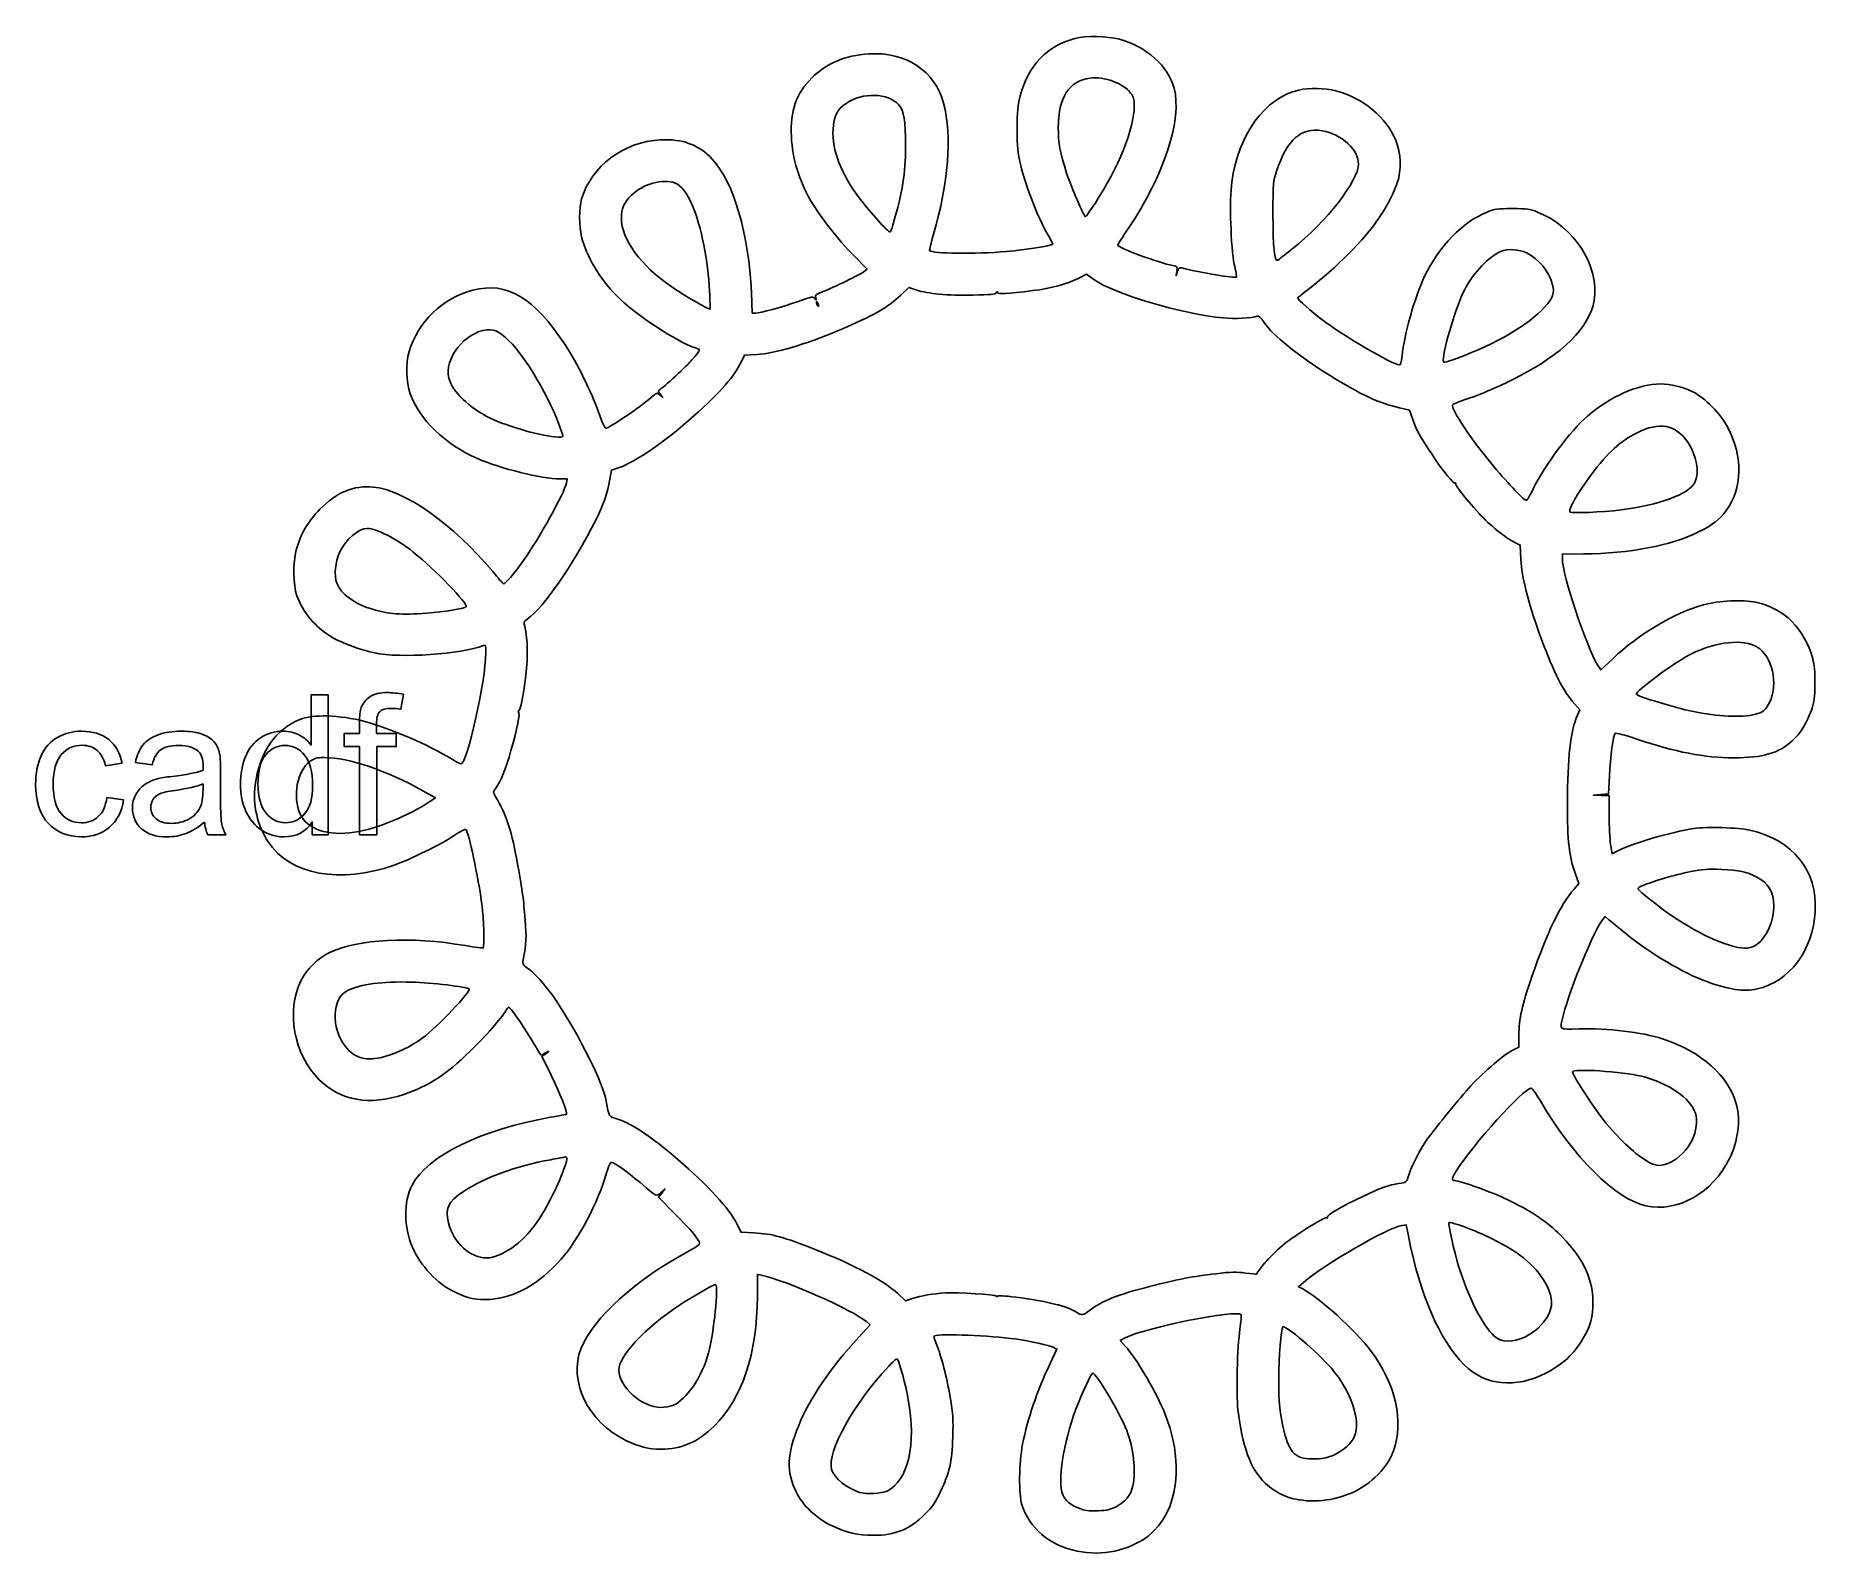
# Model space of a CAD drawing. Header units: centimetres. Extents: x -13.3 to -1.7, y 1 to 10.9.
import ezdxf

# ---------------------------------------------------------------- set-up
doc = ezdxf.new("R2010")
doc.units = ezdxf.units.CM
doc.header["$MEASUREMENT"] = 0
doc.layers.add('Layer 1', color=7, linetype='Continuous')

msp = doc.modelspace()

# ---------------------------------------------------------------- linework, layer by layer
at = {"layer": 'Layer 1'}
for points, knots in [([(-6.47665, 1.05985), (-6.657, 1.09804), (-6.7886, 1.20828), (-6.83714, 1.3618), (-6.83714, 1.3618), (-6.85871, 1.43002), (-6.85612, 1.63339), (-6.83215, 1.75473), (-6.83215, 1.75473), (-6.79858, 1.92459), (-6.74035, 2.09592), (-6.6532, 2.28124), (-6.6532, 2.28124), (-6.6532, 2.28124), (-6.60957, 2.37401), (-6.60957, 2.37401), (-6.60957, 2.37401), (-6.60957, 2.37401), (-6.63258, 2.38591), (-6.63258, 2.38591), (-6.63258, 2.38591), (-6.65747, 2.39878), (-6.78125, 2.42571), (-6.88044, 2.43983), (-6.88044, 2.43983), (-7.04001, 2.46255), (-7.36445, 2.47554), (-7.40499, 2.46083), (-7.40499, 2.46083), (-7.41157, 2.45844), (-7.40798, 2.44113), (-7.39346, 2.40532), (-7.39346, 2.40532), (-7.35818, 2.31824), (-7.32744, 2.20033), (-7.30432, 2.06336), (-7.30432, 2.06336), (-7.2848, 1.9477), (-7.2828, 1.91817), (-7.28653, 1.80118), (-7.28653, 1.80118), (-7.29163, 1.64135), (-7.30858, 1.56677), (-7.36768, 1.44417), (-7.36768, 1.44417), (-7.4012, 1.37462), (-7.41952, 1.34822), (-7.46798, 1.29963), (-7.46798, 1.29963), (-7.56596, 1.2014), (-7.66126, 1.16245), (-7.80299, 1.1627), (-7.80299, 1.1627), (-7.90755, 1.16289), (-7.97997, 1.17938), (-8.07119, 1.22376), (-8.07119, 1.22376), (-8.1784, 1.27591), (-8.26115, 1.35414), (-8.30586, 1.44561), (-8.30586, 1.44561), (-8.37012, 1.57704), (-8.36574, 1.68803), (-8.28885, 1.87746), (-8.28885, 1.87746), (-8.21725, 2.05385), (-8.08377, 2.25018), (-7.89895, 2.45093), (-7.89895, 2.45093), (-7.89895, 2.45093), (-7.82421, 2.53212), (-7.82421, 2.53212), (-7.82421, 2.53212), (-7.82421, 2.53212), (-7.84633, 2.55114), (-7.84633, 2.55114), (-7.84633, 2.55114), (-7.93521, 2.62759), (-8.37273, 2.82146), (-8.53258, 2.85522), (-8.53258, 2.85522), (-8.53258, 2.85522), (-8.5573, 2.86044), (-8.5573, 2.86044), (-8.5573, 2.86044), (-8.5573, 2.86044), (-8.55777, 2.7181), (-8.55777, 2.7181), (-8.55777, 2.7181), (-8.55901, 2.34344), (-8.65529, 2.05555), (-8.84105, 1.87113), (-8.84105, 1.87113), (-8.94261, 1.77031), (-9.05216, 1.7229), (-9.18356, 1.7229), (-9.18356, 1.7229), (-9.26651, 1.7229), (-9.32957, 1.73855), (-9.41429, 1.78016), (-9.41429, 1.78016), (-9.66072, 1.90122), (-9.79038, 2.16821), (-9.70517, 2.37916), (-9.70517, 2.37916), (-9.62451, 2.57886), (-9.34795, 2.82773), (-8.99816, 3.01538), (-8.99816, 3.01538), (-8.96416, 3.03362), (-8.93526, 3.05379), (-8.93392, 3.06021), (-8.93392, 3.06021), (-8.93025, 3.07784), (-8.98991, 3.1496), (-9.10112, 3.26131), (-9.10112, 3.26131), (-9.10112, 3.26131), (-9.20116, 3.3618), (-9.20116, 3.3618), (-9.20116, 3.3618), (-9.20116, 3.3618), (-9.18058, 3.38903), (-9.18058, 3.38903), (-9.18058, 3.38903), (-9.18058, 3.38903), (-9.15999, 3.41626), (-9.15999, 3.41626), (-9.15999, 3.41626), (-9.15999, 3.41626), (-9.18587, 3.39238), (-9.18587, 3.39238), (-9.18587, 3.39238), (-9.21602, 3.36454), (-9.20435, 3.35894), (-9.32148, 3.45746), (-9.32148, 3.45746), (-9.41191, 3.53353), (-9.48643, 3.58645), (-9.50549, 3.58813), (-9.50549, 3.58813), (-9.51532, 3.589), (-9.52396, 3.57143), (-9.53887, 3.52027), (-9.53887, 3.52027), (-9.59515, 3.32707), (-9.72285, 3.08483), (-9.83417, 2.96007), (-9.83417, 2.96007), (-9.97979, 2.79687), (-10.13781, 2.70718), (-10.29675, 2.69753), (-10.29675, 2.69753), (-10.38814, 2.69198), (-10.43723, 2.70219), (-10.52897, 2.74586), (-10.52897, 2.74586), (-10.63902, 2.79823), (-10.75156, 2.91775), (-10.80232, 3.03617), (-10.80232, 3.03617), (-10.8599, 3.17051), (-10.86092, 3.32857), (-10.80492, 3.4403), (-10.80492, 3.4403), (-10.71067, 3.62833), (-10.34698, 3.80674), (-9.90475, 3.88188), (-9.90475, 3.88188), (-9.84819, 3.89149), (-9.80073, 3.90054), (-9.79927, 3.90199), (-9.79927, 3.90199), (-9.79166, 3.90961), (-9.84687, 4.04923), (-9.89992, 4.15652), (-9.89992, 4.15652), (-9.89992, 4.15652), (-9.96037, 4.27876), (-9.96037, 4.27876), (-9.96037, 4.27876), (-9.96037, 4.27876), (-9.93453, 4.29451), (-9.93453, 4.29451), (-9.93453, 4.29451), (-9.92033, 4.30318), (-9.91251, 4.31028), (-9.91717, 4.3103), (-9.91717, 4.3103), (-9.92182, 4.31031), (-9.93412, 4.30439), (-9.94448, 4.29713), (-9.94448, 4.29713), (-9.95485, 4.28987), (-9.96509, 4.28569), (-9.96724, 4.28784), (-9.96724, 4.28784), (-9.9694, 4.29), (-10.00073, 4.34101), (-10.03687, 4.4012), (-10.03687, 4.4012), (-10.09611, 4.49987), (-10.16528, 4.59733), (-10.17679, 4.59834), (-10.17679, 4.59834), (-10.17921, 4.59856), (-10.18752, 4.58802), (-10.19525, 4.57493), (-10.19525, 4.57493), (-10.22665, 4.52178), (-10.32057, 4.41538), (-10.42936, 4.30972), (-10.42936, 4.30972), (-10.58618, 4.15741), (-10.70019, 4.08324), (-10.85861, 4.03047), (-10.85861, 4.03047), (-11.08159, 3.9562), (-11.26966, 3.98904), (-11.40845, 4.12647), (-11.40845, 4.12647), (-11.57491, 4.2913), (-11.6259, 4.57224), (-11.52589, 4.77349), (-11.52589, 4.77349), (-11.49126, 4.84318), (-11.41531, 4.91842), (-11.34662, 4.95109), (-11.34662, 4.95109), (-11.15459, 5.04242), (-10.81672, 5.06052), (-10.45668, 4.99877), (-10.45668, 4.99877), (-10.39549, 4.98827), (-10.34358, 4.98145), (-10.34131, 4.9836), (-10.34131, 4.9836), (-10.33398, 4.99058), (-10.33956, 5.18585), (-10.34916, 5.25795), (-10.34916, 5.25795), (-10.37498, 5.45202), (-10.43543, 5.734), (-10.4556, 5.75449), (-10.4556, 5.75449), (-10.45898, 5.75793), (-10.49305, 5.73985), (-10.53132, 5.71432), (-10.53132, 5.71432), (-10.6139, 5.65922), (-10.81876, 5.5583), (-10.92062, 5.52254), (-10.92062, 5.52254), (-11.27317, 5.39877), (-11.59718, 5.45892), (-11.74167, 5.67495), (-11.74167, 5.67495), (-11.81039, 5.7777), (-11.84239, 5.91764), (-11.82605, 6.04394), (-11.82605, 6.04394), (-11.79897, 6.25319), (-11.69471, 6.40584), (-11.53502, 6.47006), (-11.53502, 6.47006), (-11.44784, 6.50513), (-11.27784, 6.49984), (-11.11273, 6.45694), (-11.11273, 6.45694), (-10.95397, 6.4157), (-10.70108, 6.30642), (-10.5432, 6.21083), (-10.5432, 6.21083), (-10.51601, 6.19437), (-10.49105, 6.18089), (-10.48774, 6.18088), (-10.48774, 6.18088), (-10.44619, 6.18073), (-10.32552, 6.71744), (-10.32498, 6.90482), (-10.32498, 6.90482), (-10.32485, 6.95142), (-10.32642, 6.95657), (-10.33925, 6.9515), (-10.33925, 6.9515), (-10.48517, 6.89376), (-10.88137, 6.86701), (-11.04997, 6.90351), (-11.04997, 6.90351), (-11.1456, 6.92421), (-11.26354, 6.96779), (-11.32615, 7.00557), (-11.32615, 7.00557), (-11.43357, 7.07037), (-11.51786, 7.16993), (-11.55392, 7.27461), (-11.55392, 7.27461), (-11.5786, 7.34627), (-11.58056, 7.4903), (-11.55797, 7.57346), (-11.55797, 7.57346), (-11.52978, 7.67727), (-11.48162, 7.76033), (-11.40458, 7.83802), (-11.40458, 7.83802), (-11.29625, 7.94727), (-11.18423, 7.99387), (-11.05769, 7.98233), (-11.05769, 7.98233), (-10.853, 7.96367), (-10.53586, 7.73965), (-10.28029, 7.4332), (-10.28029, 7.4332), (-10.24447, 7.39024), (-10.2126, 7.35405), (-10.20948, 7.35277), (-10.20948, 7.35277), (-10.20024, 7.349), (-10.14353, 7.41518), (-10.08017, 7.50366), (-10.08017, 7.50366), (-9.97979, 7.64385), (-9.81355, 7.94398), (-9.80074, 8.00813), (-9.80074, 8.00813), (-9.80074, 8.00813), (-9.7954, 8.03491), (-9.7954, 8.03491), (-9.7954, 8.03491), (-9.7954, 8.03491), (-9.84442, 8.03491), (-9.84442, 8.03491), (-9.84442, 8.03491), (-9.9576, 8.03491), (-10.23204, 8.10299), (-10.37944, 8.16764), (-10.37944, 8.16764), (-10.59002, 8.25999), (-10.75679, 8.42076), (-10.8169, 8.58936), (-10.8169, 8.58936), (-10.8439, 8.66509), (-10.84716, 8.78624), (-10.82427, 8.86305), (-10.82427, 8.86305), (-10.76624, 9.0577), (-10.60497, 9.21318), (-10.40916, 9.26326), (-10.40916, 9.26326), (-10.18624, 9.32028), (-10.01133, 9.21609), (-9.80641, 8.90425), (-9.80641, 8.90425), (-9.73341, 8.79316), (-9.63667, 8.59756), (-9.59145, 8.46963), (-9.59145, 8.46963), (-9.57106, 8.41193), (-9.55041, 8.36467), (-9.54556, 8.36462), (-9.54556, 8.36462), (-9.52412, 8.36437), (-9.32034, 8.50164), (-9.24929, 8.56417), (-9.24929, 8.56417), (-9.21207, 8.59694), (-9.2116, 8.59709), (-9.19354, 8.58181), (-9.19354, 8.58181), (-9.19354, 8.58181), (-9.17532, 8.5664), (-9.17532, 8.5664), (-9.17532, 8.5664), (-9.17532, 8.5664), (-9.19147, 8.58545), (-9.19147, 8.58545), (-9.19147, 8.58545), (-9.20226, 8.59816), (-9.20464, 8.60638), (-9.19863, 8.61017), (-9.19863, 8.61017), (-9.17225, 8.62681), (-9.01057, 8.77629), (-8.98384, 8.80875), (-8.98384, 8.80875), (-8.92486, 8.88037), (-8.92702, 8.87445), (-8.95605, 8.88457), (-8.95605, 8.88457), (-9.09402, 8.93267), (-9.35246, 9.10406), (-9.47609, 9.22946), (-9.47609, 9.22946), (-9.58431, 9.33922), (-9.67155, 9.48605), (-9.70179, 9.60932), (-9.70179, 9.60932), (-9.71899, 9.67944), (-9.71898, 9.79859), (-9.70177, 9.85656), (-9.70177, 9.85656), (-9.63799, 10.0714), (-9.42943, 10.22724), (-9.18768, 10.24069), (-9.18768, 10.24069), (-9.04625, 10.24855), (-8.93752, 10.20819), (-8.85163, 10.11594), (-8.85163, 10.11594), (-8.7122, 9.96617), (-8.61236, 9.62571), (-8.59718, 9.24828), (-8.59718, 9.24828), (-8.59718, 9.24828), (-8.5918, 9.11438), (-8.5918, 9.11438), (-8.5918, 9.11438), (-8.5918, 9.11438), (-8.57006, 9.11438), (-8.57006, 9.11438), (-8.57006, 9.11438), (-8.5378, 9.11438), (-8.40164, 9.1513), (-8.29225, 9.18972), (-8.29225, 9.18972), (-8.1995, 9.22228), (-8.19557, 9.22296), (-8.18452, 9.20809), (-8.18452, 9.20809), (-8.17383, 9.19372), (-8.17339, 9.19407), (-8.17805, 9.21326), (-8.17805, 9.21326), (-8.18268, 9.23228), (-8.17907, 9.23538), (-8.13122, 9.25355), (-8.13122, 9.25355), (-8.06395, 9.27911), (-7.88713, 9.36538), (-7.86243, 9.38469), (-7.86243, 9.38469), (-7.86243, 9.38469), (-7.84326, 9.39969), (-7.84326, 9.39969), (-7.84326, 9.39969), (-7.84326, 9.39969), (-7.9329, 9.48982), (-7.9329, 9.48982), (-7.9329, 9.48982), (-8.02778, 9.58522), (-8.14876, 9.73964), (-8.20771, 9.84058), (-8.20771, 9.84058), (-8.28744, 9.97708), (-8.33057, 10.11764), (-8.33677, 10.2611), (-8.33677, 10.2611), (-8.34415, 10.43216), (-8.30641, 10.54058), (-8.20357, 10.64369), (-8.20357, 10.64369), (-8.10885, 10.73866), (-7.9869, 10.7901), (-7.83273, 10.80011), (-7.83273, 10.80011), (-7.59361, 10.81563), (-7.39997, 10.6877), (-7.34632, 10.47876), (-7.34632, 10.47876), (-7.29129, 10.26442), (-7.31474, 9.95925), (-7.41182, 9.62636), (-7.41182, 9.62636), (-7.42817, 9.5703), (-7.43991, 9.5228), (-7.4379, 9.52079), (-7.4379, 9.52079), (-7.41688, 9.49976), (-7.14487, 9.49628), (-6.9381, 9.51439), (-6.9381, 9.51439), (-6.81279, 9.52536), (-6.64657, 9.55148), (-6.63623, 9.56182), (-6.63623, 9.56182), (-6.63435, 9.5637), (-6.64789, 9.59007), (-6.66632, 9.62041), (-6.66632, 9.62041), (-6.73265, 9.72958), (-6.82215, 9.96474), (-6.85321, 10.11144), (-6.85321, 10.11144), (-6.87552, 10.21678), (-6.87319, 10.43801), (-6.84885, 10.52681), (-6.84885, 10.52681), (-6.79454, 10.72492), (-6.67155, 10.85377), (-6.49313, 10.89947), (-6.49313, 10.89947), (-6.41783, 10.91875), (-6.28527, 10.91674), (-6.20224, 10.89504), (-6.20224, 10.89504), (-6.02937, 10.84987), (-5.8834, 10.71947), (-5.84662, 10.57735), (-5.84662, 10.57735), (-5.79347, 10.37196), (-5.90899, 10.01732), (-6.14364, 9.66555), (-6.14364, 9.66555), (-6.18176, 9.60839), (-6.21296, 9.55902), (-6.21296, 9.55583), (-6.21296, 9.55583), (-6.21296, 9.53929), (-5.94478, 9.43978), (-5.8546, 9.42286), (-5.8546, 9.42286), (-5.82633, 9.41756), (-5.82543, 9.41629), (-5.8295, 9.38741), (-5.8295, 9.38741), (-5.8295, 9.38741), (-5.83372, 9.35746), (-5.83372, 9.35746), (-5.83372, 9.35746), (-5.83372, 9.35746), (-5.82514, 9.38503), (-5.82514, 9.38503), (-5.82514, 9.38503), (-5.81778, 9.40864), (-5.81372, 9.41188), (-5.79681, 9.40764), (-5.79681, 9.40764), (-5.67138, 9.37616), (-5.44967, 9.3393), (-5.44056, 9.34842), (-5.44056, 9.34842), (-5.43895, 9.35003), (-5.44553, 9.38795), (-5.45519, 9.43269), (-5.45519, 9.43269), (-5.47781, 9.53743), (-5.48732, 9.84917), (-5.47147, 9.96595), (-5.47147, 9.96595), (-5.42935, 10.27621), (-5.25624, 10.51371), (-5.03486, 10.56497), (-5.03486, 10.56497), (-4.97353, 10.57917), (-4.86009, 10.57718), (-4.79542, 10.56076), (-4.79542, 10.56076), (-4.62255, 10.51687), (-4.46459, 10.38642), (-4.40426, 10.23773), (-4.40426, 10.23773), (-4.3697, 10.15253), (-4.36608, 10.04694), (-4.39479, 9.96162), (-4.39479, 9.96162), (-4.4204, 9.88555), (-4.47449, 9.78576), (-4.53845, 9.69659), (-4.53845, 9.69659), (-4.62772, 9.57216), (-4.84234, 9.3626), (-4.99129, 9.25446), (-4.99129, 9.25446), (-5.01938, 9.23407), (-5.04248, 9.215), (-5.04261, 9.21209), (-5.04261, 9.21209), (-5.04299, 9.20362), (-4.9524, 9.12263), (-4.88565, 9.07176), (-4.88565, 9.07176), (-4.75422, 8.9716), (-4.42123, 8.77653), (-4.38168, 8.77653), (-4.38168, 8.77653), (-4.37231, 8.77653), (-4.36788, 8.79112), (-4.36353, 8.83627), (-4.36353, 8.83627), (-4.3506, 8.97074), (-4.28023, 9.21988), (-4.21866, 9.34922), (-4.21866, 9.34922), (-4.12369, 9.54871), (-3.96915, 9.70824), (-3.80979, 9.77129), (-3.80979, 9.77129), (-3.75852, 9.79158), (-3.74327, 9.79366), (-3.64613, 9.79366), (-3.64613, 9.79366), (-3.54899, 9.79366), (-3.53374, 9.79158), (-3.48247, 9.77129), (-3.48247, 9.77129), (-3.24324, 9.67664), (-3.07761, 9.41854), (-3.11379, 9.19678), (-3.11379, 9.19678), (-3.14262, 9.02003), (-3.31722, 8.84709), (-3.62467, 8.69075), (-3.62467, 8.69075), (-3.73933, 8.63245), (-3.87532, 8.57505), (-3.97056, 8.54475), (-3.97056, 8.54475), (-4.00397, 8.53413), (-4.03297, 8.5211), (-4.035, 8.51581), (-4.035, 8.51581), (-4.04546, 8.48856), (-3.9115, 8.28881), (-3.76775, 8.11731), (-3.76775, 8.11731), (-3.66614, 7.99607), (-3.56885, 7.8948), (-3.55404, 7.89484), (-3.55404, 7.89484), (-3.5503, 7.89485), (-3.53056, 7.9289), (-3.51017, 7.9705), (-3.51017, 7.9705), (-3.43387, 8.12612), (-3.2686, 8.34775), (-3.15789, 8.4429), (-3.15789, 8.4429), (-3.00726, 8.57234), (-2.82305, 8.6533), (-2.68031, 8.65278), (-2.68031, 8.65278), (-2.6198, 8.65256), (-2.53123, 8.63111), (-2.4719, 8.60231), (-2.4719, 8.60231), (-2.39499, 8.56498), (-2.28922, 8.45664), (-2.24376, 8.36864), (-2.24376, 8.36864), (-2.14433, 8.17615), (-2.14815, 7.97294), (-2.25388, 7.82931), (-2.25388, 7.82931), (-2.29694, 7.77082), (-2.34495, 7.73381), (-2.43482, 7.68981), (-2.43482, 7.68981), (-2.61624, 7.601), (-2.88386, 7.54976), (-3.18085, 7.54697), (-3.18085, 7.54697), (-3.18085, 7.54697), (-3.32064, 7.54566), (-3.32064, 7.54566), (-3.32064, 7.54566), (-3.32064, 7.54566), (-3.32064, 7.51586), (-3.32064, 7.51586), (-3.32064, 7.51586), (-3.32064, 7.4136), (-3.16371, 6.94096), (-3.09171, 6.8264), (-3.09171, 6.8264), (-3.09171, 6.8264), (-3.07017, 6.79211), (-3.07017, 6.79211), (-3.07017, 6.79211), (-3.07017, 6.79211), (-2.99467, 6.86348), (-2.99467, 6.86348), (-2.99467, 6.86348), (-2.8207, 7.02791), (-2.59253, 7.16378), (-2.40259, 7.21604), (-2.40259, 7.21604), (-2.30251, 7.24357), (-2.14775, 7.25106), (-2.061, 7.23256), (-2.061, 7.23256), (-1.87673, 7.19327), (-1.74591, 7.06289), (-1.69146, 6.86425), (-1.69146, 6.86425), (-1.68094, 6.82587), (-1.677, 6.78166), (-1.67721, 6.70411), (-1.67721, 6.70411), (-1.67746, 6.60874), (-1.68, 6.58977), (-1.70037, 6.53115), (-1.70037, 6.53115), (-1.73053, 6.44437), (-1.77001, 6.38091), (-1.82527, 6.3304), (-1.82527, 6.3304), (-1.91298, 6.25024), (-2.01473, 6.22084), (-2.20435, 6.22087), (-2.20435, 6.22087), (-2.39314, 6.2209), (-2.5899, 6.25874), (-2.83605, 6.34233), (-2.83605, 6.34233), (-2.91742, 6.36996), (-2.97195, 6.38452), (-2.97661, 6.37986), (-2.97661, 6.37986), (-2.98895, 6.36752), (-3.00802, 6.22677), (-3.01416, 6.10258), (-3.01416, 6.10258), (-3.01416, 6.10258), (-3.01987, 5.98721), (-3.01987, 5.98721), (-3.01987, 5.98721), (-3.01987, 5.98721), (-3.06931, 5.98242), (-3.06931, 5.98242), (-3.06931, 5.98242), (-3.06931, 5.98242), (-3.11876, 5.97762), (-3.11876, 5.97762), (-3.11876, 5.97762), (-3.11876, 5.97762), (-3.06725, 5.97624), (-3.06725, 5.97624), (-3.06725, 5.97624), (-3.06725, 5.97624), (-3.01575, 5.97485), (-3.01575, 5.97485), (-3.01575, 5.97485), (-3.01575, 5.97485), (-3.01575, 5.84746), (-3.01575, 5.84746), (-3.01575, 5.84746), (-3.01575, 5.7774), (-3.01161, 5.69226), (-3.00656, 5.65826), (-3.00656, 5.65826), (-3.00656, 5.65826), (-2.99736, 5.59644), (-2.99736, 5.59644), (-2.99736, 5.59644), (-2.99736, 5.59644), (-2.96742, 5.61151), (-2.96742, 5.61151), (-2.96742, 5.61151), (-2.86192, 5.66461), (-2.61566, 5.7378), (-2.4637, 5.76122), (-2.4637, 5.76122), (-2.38558, 5.77326), (-2.17397, 5.76651), (-2.09995, 5.74962), (-2.09995, 5.74962), (-1.81768, 5.68519), (-1.66133, 5.49055), (-1.67521, 5.22087), (-1.67521, 5.22087), (-1.68809, 4.97056), (-1.84582, 4.76062), (-2.05358, 4.71725), (-2.05358, 4.71725), (-2.14286, 4.69861), (-2.23363, 4.71185), (-2.38126, 4.76506), (-2.38126, 4.76506), (-2.53493, 4.82045), (-2.7448, 4.94507), (-2.90721, 5.07738), (-2.90721, 5.07738), (-2.95402, 5.11551), (-3.00358, 5.15586), (-3.01734, 5.16704), (-3.01734, 5.16704), (-3.01734, 5.16704), (-3.04237, 5.18737), (-3.04237, 5.18737), (-3.04237, 5.18737), (-3.04237, 5.18737), (-3.05917, 5.16704), (-3.05917, 5.16704), (-3.05917, 5.16704), (-3.1121, 5.103), (-3.26937, 4.72105), (-3.31322, 4.55003), (-3.31322, 4.55003), (-3.34017, 4.44495), (-3.34809, 4.45216), (-3.21083, 4.45682), (-3.21083, 4.45682), (-3.02788, 4.46303), (-2.80312, 4.4363), (-2.66846, 4.39232), (-2.66846, 4.39232), (-2.41659, 4.31006), (-2.23696, 4.15007), (-2.18741, 3.96386), (-2.18741, 3.96386), (-2.16048, 3.86268), (-2.17794, 3.72644), (-2.23211, 3.61509), (-2.23211, 3.61509), (-2.34089, 3.39147), (-2.57399, 3.259), (-2.77656, 3.30567), (-2.77656, 3.30567), (-2.97582, 3.35159), (-3.24984, 3.62339), (-3.46088, 3.98445), (-3.46088, 3.98445), (-3.48882, 4.03225), (-3.51671, 4.07136), (-3.52286, 4.07136), (-3.52286, 4.07136), (-3.57288, 4.07136), (-3.90505, 3.70393), (-4.01166, 3.53067), (-4.01166, 3.53067), (-4.04194, 3.48145), (-4.04367, 3.46982), (-4.02071, 3.46982), (-4.02071, 3.46982), (-3.98465, 3.46982), (-3.78869, 3.39902), (-3.67615, 3.34533), (-3.67615, 3.34533), (-3.53164, 3.27639), (-3.436, 3.21378), (-3.35048, 3.13215), (-3.35048, 3.13215), (-3.19311, 2.98193), (-3.1217, 2.8406), (-3.1214, 2.67876), (-3.1214, 2.67876), (-3.12123, 2.58679), (-3.13939, 2.51967), (-3.18486, 2.44417), (-3.18486, 2.44417), (-3.24765, 2.33993), (-3.31647, 2.27584), (-3.42776, 2.21798), (-3.42776, 2.21798), (-3.62428, 2.1158), (-3.82365, 2.13631), (-3.96017, 2.27274), (-3.96017, 2.27274), (-4.11831, 2.43076), (-4.24841, 2.73145), (-4.32251, 3.11018), (-4.32251, 3.11018), (-4.32251, 3.11018), (-4.33679, 3.18315), (-4.33679, 3.18315), (-4.33679, 3.18315), (-4.33679, 3.18315), (-4.36344, 3.17882), (-4.36344, 3.17882), (-4.36344, 3.17882), (-4.45636, 3.16375), (-4.86714, 2.92637), (-5.00544, 2.80784), (-5.00544, 2.80784), (-5.00544, 2.80784), (-5.03808, 2.77986), (-5.03808, 2.77986), (-5.03808, 2.77986), (-5.03808, 2.77986), (-5.00956, 2.76544), (-5.00956, 2.76544), (-5.00956, 2.76544), (-4.90847, 2.71433), (-4.66309, 2.49217), (-4.56828, 2.36591), (-4.56828, 2.36591), (-4.40509, 2.14861), (-4.34889, 1.90055), (-4.42003, 1.71154), (-4.42003, 1.71154), (-4.44642, 1.64145), (-4.47719, 1.59714), (-4.53969, 1.53928), (-4.53969, 1.53928), (-4.63895, 1.44738), (-4.76513, 1.39532), (-4.90688, 1.38776), (-4.90688, 1.38776), (-5.05232, 1.38001), (-5.16134, 1.41592), (-5.25317, 1.50182), (-5.25317, 1.50182), (-5.34824, 1.59075), (-5.40536, 1.74421), (-5.43117, 1.98003), (-5.43117, 1.98003), (-5.44298, 2.08786), (-5.43561, 2.3893), (-5.41835, 2.50457), (-5.41835, 2.50457), (-5.41132, 2.55152), (-5.40761, 2.59323), (-5.4101, 2.59727), (-5.4101, 2.59727), (-5.43301, 2.63434), (-6.0314, 2.51544), (-6.16505, 2.44725), (-6.16505, 2.44725), (-6.16505, 2.44725), (-6.19724, 2.43083), (-6.19724, 2.43083), (-6.19724, 2.43083), (-6.19724, 2.43083), (-6.16496, 2.39415), (-6.16496, 2.39415), (-6.16496, 2.39415), (-6.0927, 2.31206), (-5.97836, 2.12132), (-5.91818, 1.98246), (-5.91818, 1.98246), (-5.77483, 1.65172), (-5.81512, 1.31239), (-6.01611, 1.15774), (-6.01611, 1.15774), (-6.1388, 1.06333), (-6.3156, 1.02575), (-6.47665, 1.05985)], [0, 0, 0, 0, 0.00425532, 0.00425532, 0.00425532, 0.00425532, 0.00851064, 0.00851064, 0.00851064, 0.00851064, 0.01276596, 0.01276596, 0.01276596, 0.01276596, 0.01702128, 0.01702128, 0.01702128, 0.01702128, 0.0212766, 0.0212766, 0.0212766, 0.0212766, 0.02553191, 0.02553191, 0.02553191, 0.02553191, 0.02978723, 0.02978723, 0.02978723, 0.02978723, 0.03404255, 0.03404255, 0.03404255, 0.03404255, 0.03829787, 0.03829787, 0.03829787, 0.03829787, 0.04255319, 0.04255319, 0.04255319, 0.04255319, 0.04680851, 0.04680851, 0.04680851, 0.04680851, 0.05106383, 0.05106383, 0.05106383, 0.05106383, 0.05531915, 0.05531915, 0.05531915, 0.05531915, 0.05957447, 0.05957447, 0.05957447, 0.05957447, 0.06382979, 0.06382979, 0.06382979, 0.06382979, 0.06808511, 0.06808511, 0.06808511, 0.06808511, 0.07234043, 0.07234043, 0.07234043, 0.07234043, 0.07659574, 0.07659574, 0.07659574, 0.07659574, 0.08085106, 0.08085106, 0.08085106, 0.08085106, 0.08510638, 0.08510638, 0.08510638, 0.08510638, 0.0893617, 0.0893617, 0.0893617, 0.0893617, 0.09361702, 0.09361702, 0.09361702, 0.09361702, 0.09787234, 0.09787234, 0.09787234, 0.09787234, 0.10212766, 0.10212766, 0.10212766, 0.10212766, 0.10638298, 0.10638298, 0.10638298, 0.10638298, 0.1106383, 0.1106383, 0.1106383, 0.1106383, 0.11489362, 0.11489362, 0.11489362, 0.11489362, 0.11914894, 0.11914894, 0.11914894, 0.11914894, 0.12340426, 0.12340426, 0.12340426, 0.12340426, 0.12765957, 0.12765957, 0.12765957, 0.12765957, 0.13191489, 0.13191489, 0.13191489, 0.13191489, 0.13617021, 0.13617021, 0.13617021, 0.13617021, 0.14042553, 0.14042553, 0.14042553, 0.14042553, 0.14468085, 0.14468085, 0.14468085, 0.14468085, 0.14893617, 0.14893617, 0.14893617, 0.14893617, 0.15319149, 0.15319149, 0.15319149, 0.15319149, 0.15744681, 0.15744681, 0.15744681, 0.15744681, 0.16170213, 0.16170213, 0.16170213, 0.16170213, 0.16595745, 0.16595745, 0.16595745, 0.16595745, 0.17021277, 0.17021277, 0.17021277, 0.17021277, 0.17446809, 0.17446809, 0.17446809, 0.17446809, 0.1787234, 0.1787234, 0.1787234, 0.1787234, 0.18297872, 0.18297872, 0.18297872, 0.18297872, 0.18723404, 0.18723404, 0.18723404, 0.18723404, 0.19148936, 0.19148936, 0.19148936, 0.19148936, 0.19574468, 0.19574468, 0.19574468, 0.19574468, 0.2, 0.2, 0.2, 0.2, 0.20425532, 0.20425532, 0.20425532, 0.20425532, 0.20851064, 0.20851064, 0.20851064, 0.20851064, 0.21276596, 0.21276596, 0.21276596, 0.21276596, 0.21702128, 0.21702128, 0.21702128, 0.21702128, 0.2212766, 0.2212766, 0.2212766, 0.2212766, 0.22553191, 0.22553191, 0.22553191, 0.22553191, 0.22978723, 0.22978723, 0.22978723, 0.22978723, 0.23404255, 0.23404255, 0.23404255, 0.23404255, 0.23829787, 0.23829787, 0.23829787, 0.23829787, 0.24255319, 0.24255319, 0.24255319, 0.24255319, 0.24680851, 0.24680851, 0.24680851, 0.24680851, 0.25106383, 0.25106383, 0.25106383, 0.25106383, 0.25531915, 0.25531915, 0.25531915, 0.25531915, 0.25957447, 0.25957447, 0.25957447, 0.25957447, 0.26382979, 0.26382979, 0.26382979, 0.26382979, 0.26808511, 0.26808511, 0.26808511, 0.26808511, 0.27234043, 0.27234043, 0.27234043, 0.27234043, 0.27659574, 0.27659574, 0.27659574, 0.27659574, 0.28085106, 0.28085106, 0.28085106, 0.28085106, 0.28510638, 0.28510638, 0.28510638, 0.28510638, 0.2893617, 0.2893617, 0.2893617, 0.2893617, 0.29361702, 0.29361702, 0.29361702, 0.29361702, 0.29787234, 0.29787234, 0.29787234, 0.29787234, 0.30212766, 0.30212766, 0.30212766, 0.30212766, 0.30638298, 0.30638298, 0.30638298, 0.30638298, 0.3106383, 0.3106383, 0.3106383, 0.3106383, 0.31489362, 0.31489362, 0.31489362, 0.31489362, 0.31914894, 0.31914894, 0.31914894, 0.31914894, 0.32340426, 0.32340426, 0.32340426, 0.32340426, 0.32765957, 0.32765957, 0.32765957, 0.32765957, 0.33191489, 0.33191489, 0.33191489, 0.33191489, 0.33617021, 0.33617021, 0.33617021, 0.33617021, 0.34042553, 0.34042553, 0.34042553, 0.34042553, 0.34468085, 0.34468085, 0.34468085, 0.34468085, 0.34893617, 0.34893617, 0.34893617, 0.34893617, 0.35319149, 0.35319149, 0.35319149, 0.35319149, 0.35744681, 0.35744681, 0.35744681, 0.35744681, 0.36170213, 0.36170213, 0.36170213, 0.36170213, 0.36595745, 0.36595745, 0.36595745, 0.36595745, 0.37021277, 0.37021277, 0.37021277, 0.37021277, 0.37446809, 0.37446809, 0.37446809, 0.37446809, 0.3787234, 0.3787234, 0.3787234, 0.3787234, 0.38297872, 0.38297872, 0.38297872, 0.38297872, 0.38723404, 0.38723404, 0.38723404, 0.38723404, 0.39148936, 0.39148936, 0.39148936, 0.39148936, 0.39574468, 0.39574468, 0.39574468, 0.39574468, 0.4, 0.4, 0.4, 0.4, 0.40425532, 0.40425532, 0.40425532, 0.40425532, 0.40851064, 0.40851064, 0.40851064, 0.40851064, 0.41276596, 0.41276596, 0.41276596, 0.41276596, 0.41702128, 0.41702128, 0.41702128, 0.41702128, 0.4212766, 0.4212766, 0.4212766, 0.4212766, 0.42553191, 0.42553191, 0.42553191, 0.42553191, 0.42978723, 0.42978723, 0.42978723, 0.42978723, 0.43404255, 0.43404255, 0.43404255, 0.43404255, 0.43829787, 0.43829787, 0.43829787, 0.43829787, 0.44255319, 0.44255319, 0.44255319, 0.44255319, 0.44680851, 0.44680851, 0.44680851, 0.44680851, 0.45106383, 0.45106383, 0.45106383, 0.45106383, 0.45531915, 0.45531915, 0.45531915, 0.45531915, 0.45957447, 0.45957447, 0.45957447, 0.45957447, 0.46382979, 0.46382979, 0.46382979, 0.46382979, 0.46808511, 0.46808511, 0.46808511, 0.46808511, 0.47234043, 0.47234043, 0.47234043, 0.47234043, 0.47659574, 0.47659574, 0.47659574, 0.47659574, 0.48085106, 0.48085106, 0.48085106, 0.48085106, 0.48510638, 0.48510638, 0.48510638, 0.48510638, 0.4893617, 0.4893617, 0.4893617, 0.4893617, 0.49361702, 0.49361702, 0.49361702, 0.49361702, 0.49787234, 0.49787234, 0.49787234, 0.49787234, 0.50212766, 0.50212766, 0.50212766, 0.50212766, 0.50638298, 0.50638298, 0.50638298, 0.50638298, 0.5106383, 0.5106383, 0.5106383, 0.5106383, 0.51489362, 0.51489362, 0.51489362, 0.51489362, 0.51914894, 0.51914894, 0.51914894, 0.51914894, 0.52340426, 0.52340426, 0.52340426, 0.52340426, 0.52765957, 0.52765957, 0.52765957, 0.52765957, 0.53191489, 0.53191489, 0.53191489, 0.53191489, 0.53617021, 0.53617021, 0.53617021, 0.53617021, 0.54042553, 0.54042553, 0.54042553, 0.54042553, 0.54468085, 0.54468085, 0.54468085, 0.54468085, 0.54893617, 0.54893617, 0.54893617, 0.54893617, 0.55319149, 0.55319149, 0.55319149, 0.55319149, 0.55744681, 0.55744681, 0.55744681, 0.55744681, 0.56170213, 0.56170213, 0.56170213, 0.56170213, 0.56595745, 0.56595745, 0.56595745, 0.56595745, 0.57021277, 0.57021277, 0.57021277, 0.57021277, 0.57446809, 0.57446809, 0.57446809, 0.57446809, 0.5787234, 0.5787234, 0.5787234, 0.5787234, 0.58297872, 0.58297872, 0.58297872, 0.58297872, 0.58723404, 0.58723404, 0.58723404, 0.58723404, 0.59148936, 0.59148936, 0.59148936, 0.59148936, 0.59574468, 0.59574468, 0.59574468, 0.59574468, 0.6, 0.6, 0.6, 0.6, 0.60425532, 0.60425532, 0.60425532, 0.60425532, 0.60851064, 0.60851064, 0.60851064, 0.60851064, 0.61276596, 0.61276596, 0.61276596, 0.61276596, 0.61702128, 0.61702128, 0.61702128, 0.61702128, 0.6212766, 0.6212766, 0.6212766, 0.6212766, 0.62553191, 0.62553191, 0.62553191, 0.62553191, 0.62978723, 0.62978723, 0.62978723, 0.62978723, 0.63404255, 0.63404255, 0.63404255, 0.63404255, 0.63829787, 0.63829787, 0.63829787, 0.63829787, 0.64255319, 0.64255319, 0.64255319, 0.64255319, 0.64680851, 0.64680851, 0.64680851, 0.64680851, 0.65106383, 0.65106383, 0.65106383, 0.65106383, 0.65531915, 0.65531915, 0.65531915, 0.65531915, 0.65957447, 0.65957447, 0.65957447, 0.65957447, 0.66382979, 0.66382979, 0.66382979, 0.66382979, 0.66808511, 0.66808511, 0.66808511, 0.66808511, 0.67234043, 0.67234043, 0.67234043, 0.67234043, 0.67659574, 0.67659574, 0.67659574, 0.67659574, 0.68085106, 0.68085106, 0.68085106, 0.68085106, 0.68510638, 0.68510638, 0.68510638, 0.68510638, 0.6893617, 0.6893617, 0.6893617, 0.6893617, 0.69361702, 0.69361702, 0.69361702, 0.69361702, 0.69787234, 0.69787234, 0.69787234, 0.69787234, 0.70212766, 0.70212766, 0.70212766, 0.70212766, 0.70638298, 0.70638298, 0.70638298, 0.70638298, 0.7106383, 0.7106383, 0.7106383, 0.7106383, 0.71489362, 0.71489362, 0.71489362, 0.71489362, 0.71914894, 0.71914894, 0.71914894, 0.71914894, 0.72340426, 0.72340426, 0.72340426, 0.72340426, 0.72765957, 0.72765957, 0.72765957, 0.72765957, 0.73191489, 0.73191489, 0.73191489, 0.73191489, 0.73617021, 0.73617021, 0.73617021, 0.73617021, 0.74042553, 0.74042553, 0.74042553, 0.74042553, 0.74468085, 0.74468085, 0.74468085, 0.74468085, 0.74893617, 0.74893617, 0.74893617, 0.74893617, 0.75319149, 0.75319149, 0.75319149, 0.75319149, 0.75744681, 0.75744681, 0.75744681, 0.75744681, 0.76170213, 0.76170213, 0.76170213, 0.76170213, 0.76595745, 0.76595745, 0.76595745, 0.76595745, 0.77021277, 0.77021277, 0.77021277, 0.77021277, 0.77446809, 0.77446809, 0.77446809, 0.77446809, 0.7787234, 0.7787234, 0.7787234, 0.7787234, 0.78297872, 0.78297872, 0.78297872, 0.78297872, 0.78723404, 0.78723404, 0.78723404, 0.78723404, 0.79148936, 0.79148936, 0.79148936, 0.79148936, 0.79574468, 0.79574468, 0.79574468, 0.79574468, 0.8, 0.8, 0.8, 0.8, 0.80425532, 0.80425532, 0.80425532, 0.80425532, 0.80851064, 0.80851064, 0.80851064, 0.80851064, 0.81276596, 0.81276596, 0.81276596, 0.81276596, 0.81702128, 0.81702128, 0.81702128, 0.81702128, 0.8212766, 0.8212766, 0.8212766, 0.8212766, 0.82553191, 0.82553191, 0.82553191, 0.82553191, 0.82978723, 0.82978723, 0.82978723, 0.82978723, 0.83404255, 0.83404255, 0.83404255, 0.83404255, 0.83829787, 0.83829787, 0.83829787, 0.83829787, 0.84255319, 0.84255319, 0.84255319, 0.84255319, 0.84680851, 0.84680851, 0.84680851, 0.84680851, 0.85106383, 0.85106383, 0.85106383, 0.85106383, 0.85531915, 0.85531915, 0.85531915, 0.85531915, 0.85957447, 0.85957447, 0.85957447, 0.85957447, 0.86382979, 0.86382979, 0.86382979, 0.86382979, 0.86808511, 0.86808511, 0.86808511, 0.86808511, 0.87234043, 0.87234043, 0.87234043, 0.87234043, 0.87659574, 0.87659574, 0.87659574, 0.87659574, 0.88085106, 0.88085106, 0.88085106, 0.88085106, 0.88510638, 0.88510638, 0.88510638, 0.88510638, 0.8893617, 0.8893617, 0.8893617, 0.8893617, 0.89361702, 0.89361702, 0.89361702, 0.89361702, 0.89787234, 0.89787234, 0.89787234, 0.89787234, 0.90212766, 0.90212766, 0.90212766, 0.90212766, 0.90638298, 0.90638298, 0.90638298, 0.90638298, 0.9106383, 0.9106383, 0.9106383, 0.9106383, 0.91489362, 0.91489362, 0.91489362, 0.91489362, 0.91914894, 0.91914894, 0.91914894, 0.91914894, 0.92340426, 0.92340426, 0.92340426, 0.92340426, 0.92765957, 0.92765957, 0.92765957, 0.92765957, 0.93191489, 0.93191489, 0.93191489, 0.93191489, 0.93617021, 0.93617021, 0.93617021, 0.93617021, 0.94042553, 0.94042553, 0.94042553, 0.94042553, 0.94468085, 0.94468085, 0.94468085, 0.94468085, 0.94893617, 0.94893617, 0.94893617, 0.94893617, 0.95319149, 0.95319149, 0.95319149, 0.95319149, 0.95744681, 0.95744681, 0.95744681, 0.95744681, 0.96170213, 0.96170213, 0.96170213, 0.96170213, 0.96595745, 0.96595745, 0.96595745, 0.96595745, 0.97021277, 0.97021277, 0.97021277, 0.97021277, 0.97446809, 0.97446809, 0.97446809, 0.97446809, 0.9787234, 0.9787234, 0.9787234, 0.9787234, 0.98297872, 0.98297872, 0.98297872, 0.98297872, 0.98723404, 0.98723404, 0.98723404, 0.98723404, 0.99148936, 0.99148936, 0.99148936, 0.99148936, 1, 1, 1, 1]), ([(-7.67664, 9.68501), (-7.61098, 9.91243), (-7.59425, 10.01587), (-7.59367, 10.19797), (-7.59367, 10.19797), (-7.59312, 10.37053), (-7.60285, 10.42801), (-7.6397, 10.46998), (-7.6397, 10.46998), (-7.70741, 10.5471), (-7.8741, 10.55099), (-7.98099, 10.47793), (-7.98099, 10.47793), (-8.04109, 10.43686), (-8.06132, 10.39633), (-8.06551, 10.30856), (-8.06551, 10.30856), (-8.0722, 10.16873), (-8.01625, 10.02472), (-7.88971, 9.856), (-7.88971, 9.856), (-7.82447, 9.76902), (-7.70877, 9.64175), (-7.69493, 9.64175), (-7.69493, 9.64175), (-7.69174, 9.64175), (-7.68351, 9.66122), (-7.67664, 9.68501)], [0, 0, 0, 0, 0.125, 0.125, 0.125, 0.125, 0.25, 0.25, 0.25, 0.25, 0.375, 0.375, 0.375, 0.375, 0.5, 0.5, 0.5, 0.5, 0.625, 0.625, 0.625, 0.625, 0.75, 0.75, 0.75, 0.75, 1, 1, 1, 1]), ([(-6.36129, 9.82773), (-6.20918, 10.05851), (-6.10584, 10.31572), (-6.10584, 10.4635), (-6.10584, 10.4635), (-6.10584, 10.50454), (-6.10974, 10.51813), (-6.12929, 10.54512), (-6.12929, 10.54512), (-6.17448, 10.6075), (-6.3036, 10.65519), (-6.39261, 10.64237), (-6.39261, 10.64237), (-6.53211, 10.62228), (-6.59991, 10.51743), (-6.60007, 10.32157), (-6.60007, 10.32157), (-6.60015, 10.21863), (-6.58915, 10.1584), (-6.54588, 10.02492), (-6.54588, 10.02492), (-6.51385, 9.92611), (-6.43319, 9.74063), (-6.42224, 9.74063), (-6.42224, 9.74063), (-6.42029, 9.74063), (-6.39286, 9.77983), (-6.36129, 9.82773)], [0, 0, 0, 0, 0.125, 0.125, 0.125, 0.125, 0.25, 0.25, 0.25, 0.25, 0.375, 0.375, 0.375, 0.375, 0.5, 0.5, 0.5, 0.5, 0.625, 0.625, 0.625, 0.625, 0.75, 0.75, 0.75, 0.75, 1, 1, 1, 1]), ([(-5.07993, 9.52945), (-4.85139, 9.71227), (-4.64732, 9.97366), (-4.64732, 10.08357), (-4.64732, 10.08357), (-4.64732, 10.13075), (-4.66939, 10.17347), (-4.71592, 10.21636), (-4.71592, 10.21636), (-4.76368, 10.26039), (-4.82132, 10.28928), (-4.88268, 10.29996), (-4.88268, 10.29996), (-5.02025, 10.32389), (-5.11043, 10.24417), (-5.17979, 10.03728), (-5.17979, 10.03728), (-5.20315, 9.96762), (-5.20328, 9.96609), (-5.20341, 9.75712), (-5.20341, 9.75712), (-5.20354, 9.54125), (-5.19345, 9.44503), (-5.17202, 9.45777), (-5.17202, 9.45777), (-5.16669, 9.46094), (-5.12525, 9.4932), (-5.07993, 9.52945)], [0, 0, 0, 0, 0.125, 0.125, 0.125, 0.125, 0.25, 0.25, 0.25, 0.25, 0.375, 0.375, 0.375, 0.375, 0.5, 0.5, 0.5, 0.5, 0.625, 0.625, 0.625, 0.625, 0.75, 0.75, 0.75, 0.75, 1, 1, 1, 1]), ([(-8.86886, 9.25652), (-8.87729, 9.44991), (-8.92397, 9.68347), (-8.97961, 9.81068), (-8.97961, 9.81068), (-9.01836, 9.89927), (-9.05255, 9.94402), (-9.0934, 9.95962), (-9.0934, 9.95962), (-9.17375, 9.99031), (-9.30503, 9.95338), (-9.37903, 9.87928), (-9.37903, 9.87928), (-9.42767, 9.83058), (-9.44317, 9.79466), (-9.44293, 9.73115), (-9.44293, 9.73115), (-9.44242, 9.59314), (-9.31916, 9.42507), (-9.11513, 9.28419), (-9.11513, 9.28419), (-9.03996, 9.23228), (-8.88196, 9.13996), (-8.86709, 9.13926), (-8.86709, 9.13926), (-8.86525, 9.13917), (-8.86605, 9.19194), (-8.86886, 9.25652)], [0, 0, 0, 0, 0.125, 0.125, 0.125, 0.125, 0.25, 0.25, 0.25, 0.25, 0.375, 0.375, 0.375, 0.375, 0.5, 0.5, 0.5, 0.5, 0.625, 0.625, 0.625, 0.625, 0.75, 0.75, 0.75, 0.75, 1, 1, 1, 1]), ([(-4.0035, 8.82103), (-3.75333, 8.91183), (-3.54596, 9.03321), (-3.4343, 9.15422), (-3.4343, 9.15422), (-3.38066, 9.21235), (-3.37013, 9.24478), (-3.3858, 9.30358), (-3.3858, 9.30358), (-3.40748, 9.385), (-3.47475, 9.46607), (-3.55298, 9.50505), (-3.55298, 9.50505), (-3.60317, 9.53006), (-3.6743, 9.53378), (-3.72191, 9.51388), (-3.72191, 9.51388), (-3.79894, 9.4817), (-3.89456, 9.38109), (-3.95551, 9.26809), (-3.95551, 9.26809), (-4.00736, 9.17197), (-4.09522, 8.88145), (-4.09522, 8.80614), (-4.09522, 8.80614), (-4.09522, 8.78839), (-4.09198, 8.78892), (-4.0035, 8.82103)], [0, 0, 0, 0, 0.125, 0.125, 0.125, 0.125, 0.25, 0.25, 0.25, 0.25, 0.375, 0.375, 0.375, 0.375, 0.5, 0.5, 0.5, 0.5, 0.625, 0.625, 0.625, 0.625, 0.75, 0.75, 0.75, 0.75, 1, 1, 1, 1]), ([(-6.39703, 2.62579), (-6.31637, 2.68736), (-6.21201, 2.72891), (-6.00695, 2.78109), (-6.00695, 2.78109), (-5.81656, 2.82954), (-5.72316, 2.8476), (-5.57518, 2.86459), (-5.57518, 2.86459), (-5.47237, 2.87639), (-5.44109, 2.8771), (-5.38267, 2.86893), (-5.38267, 2.86893), (-5.3443, 2.86356), (-5.31217, 2.86029), (-5.31127, 2.86167), (-5.31127, 2.86167), (-5.26139, 2.93785), (-5.18085, 3.02073), (-5.09641, 3.08277), (-5.09641, 3.08277), (-5.01017, 3.14612), (-4.86817, 3.23199), (-4.85684, 3.22765), (-4.85684, 3.22765), (-4.85065, 3.22527), (-4.84754, 3.22774), (-4.84966, 3.23334), (-4.84966, 3.23334), (-4.85417, 3.24525), (-4.75478, 3.30309), (-4.61941, 3.36733), (-4.61941, 3.36733), (-4.50174, 3.42316), (-4.4443, 3.44364), (-4.38618, 3.45047), (-4.38618, 3.45047), (-4.33694, 3.45626), (-4.3333, 3.45948), (-4.31769, 3.51102), (-4.31769, 3.51102), (-4.30089, 3.5665), (-4.24649, 3.67302), (-4.20407, 3.73351), (-4.20407, 3.73351), (-4.16128, 3.79453), (-4.0109, 3.97989), (-3.93074, 4.07042), (-3.93074, 4.07042), (-3.8506, 4.16094), (-3.71277, 4.2813), (-3.65491, 4.3113), (-3.65491, 4.3113), (-3.65491, 4.3113), (-3.60396, 4.33771), (-3.60396, 4.33771), (-3.60396, 4.33771), (-3.60396, 4.33771), (-3.60331, 4.41688), (-3.60331, 4.41688), (-3.60331, 4.41688), (-3.60244, 4.52478), (-3.58398, 4.60758), (-3.51859, 4.79702), (-3.51859, 4.79702), (-3.41617, 5.09372), (-3.33819, 5.25591), (-3.24451, 5.36707), (-3.24451, 5.36707), (-3.24451, 5.36707), (-3.2137, 5.40363), (-3.2137, 5.40363), (-3.2137, 5.40363), (-3.2137, 5.40363), (-3.23782, 5.46971), (-3.23782, 5.46971), (-3.23782, 5.46971), (-3.27629, 5.57512), (-3.28768, 5.67908), (-3.28768, 5.9248), (-3.28768, 5.9248), (-3.28768, 6.21566), (-3.26703, 6.39769), (-3.22264, 6.49804), (-3.22264, 6.49804), (-3.22264, 6.49804), (-3.20729, 6.53274), (-3.20729, 6.53274), (-3.20729, 6.53274), (-3.20729, 6.53274), (-3.25593, 6.58959), (-3.25593, 6.58959), (-3.25593, 6.58959), (-3.32054, 6.66508), (-3.39366, 6.81464), (-3.46903, 7.02548), (-3.46903, 7.02548), (-3.54604, 7.24089), (-3.5838, 7.39295), (-3.59001, 7.51261), (-3.59001, 7.51261), (-3.59001, 7.51261), (-3.59477, 7.6042), (-3.59477, 7.6042), (-3.59477, 7.6042), (-3.59477, 7.6042), (-3.62892, 7.6208), (-3.62892, 7.6208), (-3.62892, 7.6208), (-3.68871, 7.64984), (-3.79358, 7.73499), (-3.861, 7.80923), (-3.861, 7.80923), (-3.95929, 7.91747), (-4.02092, 7.99551), (-4.0153, 8.0046), (-4.0153, 8.0046), (-4.01254, 8.00907), (-4.01399, 8.01044), (-4.01854, 8.00763), (-4.01854, 8.00763), (-4.02893, 8.0012), (-4.09486, 8.08308), (-4.16806, 8.1933), (-4.16806, 8.1933), (-4.24846, 8.31438), (-4.26914, 8.35194), (-4.29368, 8.42149), (-4.29368, 8.42149), (-4.29368, 8.42149), (-4.31544, 8.48312), (-4.31544, 8.48312), (-4.31544, 8.48312), (-4.31544, 8.48312), (-4.38043, 8.4974), (-4.38043, 8.4974), (-4.38043, 8.4974), (-4.51062, 8.526), (-4.62867, 8.58118), (-4.8361, 8.7104), (-4.8361, 8.7104), (-5.04207, 8.83871), (-5.20396, 8.96891), (-5.26161, 9.05261), (-5.26161, 9.05261), (-5.28397, 9.08509), (-5.29693, 9.09699), (-5.30604, 9.0934), (-5.30604, 9.0934), (-5.33593, 9.08164), (-5.45614, 9.07534), (-5.5249, 9.08193), (-5.5249, 9.08193), (-5.7993, 9.10821), (-6.24248, 9.23987), (-6.36828, 9.33248), (-6.36828, 9.33248), (-6.36828, 9.33248), (-6.41585, 9.36749), (-6.41585, 9.36749), (-6.41585, 9.36749), (-6.41585, 9.36749), (-6.4706, 9.33989), (-6.4706, 9.33989), (-6.4706, 9.33989), (-6.54684, 9.30145), (-6.64424, 9.27499), (-6.76505, 9.25988), (-6.76505, 9.25988), (-6.93312, 9.23886), (-6.99576, 9.23562), (-6.99591, 9.24794), (-6.99591, 9.24794), (-6.996, 9.25546), (-6.99832, 9.25496), (-7.00384, 9.24622), (-7.00384, 9.24622), (-7.01017, 9.23618), (-7.03885, 9.23335), (-7.15679, 9.23111), (-7.15679, 9.23111), (-7.32354, 9.22795), (-7.44703, 9.23896), (-7.52159, 9.26364), (-7.52159, 9.26364), (-7.52159, 9.26364), (-7.57358, 9.28085), (-7.57358, 9.28085), (-7.57358, 9.28085), (-7.57358, 9.28085), (-7.62504, 9.23144), (-7.62504, 9.23144), (-7.62504, 9.23144), (-7.71164, 9.14828), (-7.79687, 9.09978), (-8.02993, 9.00103), (-8.02993, 9.00103), (-8.24767, 8.90877), (-8.44301, 8.85144), (-8.56235, 8.84478), (-8.56235, 8.84478), (-8.56235, 8.84478), (-8.64156, 8.84036), (-8.64156, 8.84036), (-8.64156, 8.84036), (-8.64156, 8.84036), (-8.65998, 8.80245), (-8.65998, 8.80245), (-8.65998, 8.80245), (-8.70939, 8.70074), (-8.79324, 8.6045), (-8.97097, 8.44552), (-8.97097, 8.44552), (-9.15185, 8.28372), (-9.35545, 8.14236), (-9.45564, 8.10902), (-9.45564, 8.10902), (-9.45564, 8.10902), (-9.50771, 8.09169), (-9.50771, 8.09169), (-9.50771, 8.09169), (-9.50771, 8.09169), (-9.51762, 8.0324), (-9.51762, 8.0324), (-9.51762, 8.0324), (-9.53275, 7.94189), (-9.55586, 7.87509), (-9.60798, 7.77123), (-9.60798, 7.77123), (-9.75777, 7.47274), (-9.94772, 7.19798), (-10.05625, 7.1228), (-10.05625, 7.1228), (-10.08001, 7.10634), (-10.08012, 7.1059), (-10.0699, 7.06585), (-10.0699, 7.06585), (-10.05169, 6.99444), (-10.04975, 6.87691), (-10.06482, 6.75863), (-10.06482, 6.75863), (-10.0837, 6.61043), (-10.09881, 6.53423), (-10.11077, 6.52683), (-10.11077, 6.52683), (-10.11714, 6.5229), (-10.1176, 6.51961), (-10.11206, 6.51764), (-10.11206, 6.51764), (-10.10002, 6.51338), (-10.12045, 6.40957), (-10.16123, 6.26781), (-10.16123, 6.26781), (-10.19552, 6.14863), (-10.22831, 6.06727), (-10.25995, 6.02284), (-10.25995, 6.02284), (-10.278, 5.99748), (-10.27807, 5.99654), (-10.26337, 5.97151), (-10.26337, 5.97151), (-10.18889, 5.8446), (-10.15653, 5.74501), (-10.11589, 5.51752), (-10.11589, 5.51752), (-10.08643, 5.35267), (-10.07967, 5.30207), (-10.06882, 5.16515), (-10.06882, 5.16515), (-10.05937, 5.04597), (-10.06032, 5.02803), (-10.08316, 4.89538), (-10.08316, 4.89538), (-10.08598, 4.87902), (-10.08071, 4.87076), (-10.05756, 4.85525), (-10.05756, 4.85525), (-10.00798, 4.82204), (-9.91849, 4.72122), (-9.86241, 4.63539), (-9.86241, 4.63539), (-9.70981, 4.40184), (-9.56288, 4.10476), (-9.5415, 3.98654), (-9.5415, 3.98654), (-9.52283, 3.88331), (-9.52714, 3.88996), (-9.46541, 3.86917), (-9.46541, 3.86917), (-9.36636, 3.83581), (-9.25043, 3.75798), (-9.07232, 3.60527), (-9.07232, 3.60527), (-8.88953, 3.44856), (-8.73464, 3.27967), (-8.69094, 3.18945), (-8.69094, 3.18945), (-8.69094, 3.18945), (-8.66443, 3.13469), (-8.66443, 3.13469), (-8.66443, 3.13469), (-8.66443, 3.13469), (-8.5779, 3.13011), (-8.5779, 3.13011), (-8.5779, 3.13011), (-8.46266, 3.12402), (-8.38396, 3.1026), (-8.18237, 3.0225), (-8.18237, 3.0225), (-7.92115, 2.91869), (-7.73363, 2.81842), (-7.64436, 2.73482), (-7.64436, 2.73482), (-7.64436, 2.73482), (-7.59423, 2.68787), (-7.59423, 2.68787), (-7.59423, 2.68787), (-7.59423, 2.68787), (-7.54835, 2.70332), (-7.54835, 2.70332), (-7.54835, 2.70332), (-7.49326, 2.72188), (-7.41704, 2.73476), (-7.3348, 2.73941), (-7.3348, 2.73941), (-7.25182, 2.74409), (-7.0094, 2.72866), (-7.00298, 2.71828), (-7.00298, 2.71828), (-6.99949, 2.71263), (-6.99677, 2.7126), (-6.99472, 2.7182), (-6.99472, 2.7182), (-6.99272, 2.72365), (-6.95155, 2.72136), (-6.8763, 2.71162), (-6.8763, 2.71162), (-6.67115, 2.68508), (-6.54222, 2.65309), (-6.48077, 2.61349), (-6.48077, 2.61349), (-6.44662, 2.59149), (-6.44086, 2.59233), (-6.39703, 2.62579)], [0, 0, 0, 0, 0.01149425, 0.01149425, 0.01149425, 0.01149425, 0.02298851, 0.02298851, 0.02298851, 0.02298851, 0.03448276, 0.03448276, 0.03448276, 0.03448276, 0.04597701, 0.04597701, 0.04597701, 0.04597701, 0.05747126, 0.05747126, 0.05747126, 0.05747126, 0.06896552, 0.06896552, 0.06896552, 0.06896552, 0.08045977, 0.08045977, 0.08045977, 0.08045977, 0.09195402, 0.09195402, 0.09195402, 0.09195402, 0.10344828, 0.10344828, 0.10344828, 0.10344828, 0.11494253, 0.11494253, 0.11494253, 0.11494253, 0.12643678, 0.12643678, 0.12643678, 0.12643678, 0.13793103, 0.13793103, 0.13793103, 0.13793103, 0.14942529, 0.14942529, 0.14942529, 0.14942529, 0.16091954, 0.16091954, 0.16091954, 0.16091954, 0.17241379, 0.17241379, 0.17241379, 0.17241379, 0.18390805, 0.18390805, 0.18390805, 0.18390805, 0.1954023, 0.1954023, 0.1954023, 0.1954023, 0.20689655, 0.20689655, 0.20689655, 0.20689655, 0.2183908, 0.2183908, 0.2183908, 0.2183908, 0.22988506, 0.22988506, 0.22988506, 0.22988506, 0.24137931, 0.24137931, 0.24137931, 0.24137931, 0.25287356, 0.25287356, 0.25287356, 0.25287356, 0.26436782, 0.26436782, 0.26436782, 0.26436782, 0.27586207, 0.27586207, 0.27586207, 0.27586207, 0.28735632, 0.28735632, 0.28735632, 0.28735632, 0.29885057, 0.29885057, 0.29885057, 0.29885057, 0.31034483, 0.31034483, 0.31034483, 0.31034483, 0.32183908, 0.32183908, 0.32183908, 0.32183908, 0.33333333, 0.33333333, 0.33333333, 0.33333333, 0.34482759, 0.34482759, 0.34482759, 0.34482759, 0.35632184, 0.35632184, 0.35632184, 0.35632184, 0.36781609, 0.36781609, 0.36781609, 0.36781609, 0.37931034, 0.37931034, 0.37931034, 0.37931034, 0.3908046, 0.3908046, 0.3908046, 0.3908046, 0.40229885, 0.40229885, 0.40229885, 0.40229885, 0.4137931, 0.4137931, 0.4137931, 0.4137931, 0.42528736, 0.42528736, 0.42528736, 0.42528736, 0.43678161, 0.43678161, 0.43678161, 0.43678161, 0.44827586, 0.44827586, 0.44827586, 0.44827586, 0.45977011, 0.45977011, 0.45977011, 0.45977011, 0.47126437, 0.47126437, 0.47126437, 0.47126437, 0.48275862, 0.48275862, 0.48275862, 0.48275862, 0.49425287, 0.49425287, 0.49425287, 0.49425287, 0.50574713, 0.50574713, 0.50574713, 0.50574713, 0.51724138, 0.51724138, 0.51724138, 0.51724138, 0.52873563, 0.52873563, 0.52873563, 0.52873563, 0.54022989, 0.54022989, 0.54022989, 0.54022989, 0.55172414, 0.55172414, 0.55172414, 0.55172414, 0.56321839, 0.56321839, 0.56321839, 0.56321839, 0.57471264, 0.57471264, 0.57471264, 0.57471264, 0.5862069, 0.5862069, 0.5862069, 0.5862069, 0.59770115, 0.59770115, 0.59770115, 0.59770115, 0.6091954, 0.6091954, 0.6091954, 0.6091954, 0.62068966, 0.62068966, 0.62068966, 0.62068966, 0.63218391, 0.63218391, 0.63218391, 0.63218391, 0.64367816, 0.64367816, 0.64367816, 0.64367816, 0.65517241, 0.65517241, 0.65517241, 0.65517241, 0.66666667, 0.66666667, 0.66666667, 0.66666667, 0.67816092, 0.67816092, 0.67816092, 0.67816092, 0.68965517, 0.68965517, 0.68965517, 0.68965517, 0.70114943, 0.70114943, 0.70114943, 0.70114943, 0.71264368, 0.71264368, 0.71264368, 0.71264368, 0.72413793, 0.72413793, 0.72413793, 0.72413793, 0.73563218, 0.73563218, 0.73563218, 0.73563218, 0.74712644, 0.74712644, 0.74712644, 0.74712644, 0.75862069, 0.75862069, 0.75862069, 0.75862069, 0.77011494, 0.77011494, 0.77011494, 0.77011494, 0.7816092, 0.7816092, 0.7816092, 0.7816092, 0.79310345, 0.79310345, 0.79310345, 0.79310345, 0.8045977, 0.8045977, 0.8045977, 0.8045977, 0.81609195, 0.81609195, 0.81609195, 0.81609195, 0.82758621, 0.82758621, 0.82758621, 0.82758621, 0.83908046, 0.83908046, 0.83908046, 0.83908046, 0.85057471, 0.85057471, 0.85057471, 0.85057471, 0.86206897, 0.86206897, 0.86206897, 0.86206897, 0.87356322, 0.87356322, 0.87356322, 0.87356322, 0.88505747, 0.88505747, 0.88505747, 0.88505747, 0.89655172, 0.89655172, 0.89655172, 0.89655172, 0.90804598, 0.90804598, 0.90804598, 0.90804598, 0.91954023, 0.91954023, 0.91954023, 0.91954023, 0.93103448, 0.93103448, 0.93103448, 0.93103448, 0.94252874, 0.94252874, 0.94252874, 0.94252874, 0.95402299, 0.95402299, 0.95402299, 0.95402299, 0.96551724, 0.96551724, 0.96551724, 0.96551724, 0.97701149, 0.97701149, 0.97701149, 0.97701149, 1, 1, 1, 1]), ([(-8.16489, 9.17762), (-8.1746, 9.19433), (-8.17695, 9.18898), (-8.169, 9.16826), (-8.169, 9.16826), (-8.16617, 9.16089), (-8.16212, 9.1566), (-8.16, 9.15873), (-8.16, 9.15873), (-8.15788, 9.16085), (-8.16008, 9.16935), (-8.16489, 9.17762)], [0, 0, 0, 0, 0.25, 0.25, 0.25, 0.25, 0.5, 0.5, 0.5, 0.5, 1, 1, 1, 1]), ([(-9.8268, 8.32538), (-9.88404, 8.51068), (-10.03642, 8.78513), (-10.15173, 8.91061), (-10.15173, 8.91061), (-10.2206, 8.98554), (-10.2637, 9.01047), (-10.31576, 9.00547), (-10.31576, 9.00547), (-10.46017, 8.9916), (-10.59875, 8.81569), (-10.56475, 8.68941), (-10.56475, 8.68941), (-10.54138, 8.60264), (-10.43171, 8.4969), (-10.29682, 8.43109), (-10.29682, 8.43109), (-10.1803, 8.37425), (-9.94771, 8.3089), (-9.85664, 8.30742), (-9.85664, 8.30742), (-9.82345, 8.30687), (-9.82145, 8.30808), (-9.8268, 8.32538)], [0, 0, 0, 0, 0.14285714, 0.14285714, 0.14285714, 0.14285714, 0.28571429, 0.28571429, 0.28571429, 0.28571429, 0.42857143, 0.42857143, 0.42857143, 0.42857143, 0.57142857, 0.57142857, 0.57142857, 0.57142857, 0.71428571, 0.71428571, 0.71428571, 0.71428571, 1, 1, 1, 1]), ([(-2.93747, 7.83383), (-2.692, 7.86362), (-2.49834, 7.93568), (-2.45841, 8.01209), (-2.45841, 8.01209), (-2.42673, 8.07268), (-2.44728, 8.19106), (-2.50384, 8.27387), (-2.50384, 8.27387), (-2.582, 8.3883), (-2.68961, 8.40839), (-2.83447, 8.33561), (-2.83447, 8.33561), (-2.94607, 8.27955), (-3.02255, 8.20921), (-3.13351, 8.06061), (-3.13351, 8.06061), (-3.22514, 7.9379), (-3.28635, 7.83017), (-3.27036, 7.81977), (-3.27036, 7.81977), (-3.25564, 7.8102), (-3.06631, 7.81819), (-2.93747, 7.83383)], [0, 0, 0, 0, 0.14285714, 0.14285714, 0.14285714, 0.14285714, 0.28571429, 0.28571429, 0.28571429, 0.28571429, 0.42857143, 0.42857143, 0.42857143, 0.42857143, 0.57142857, 0.57142857, 0.57142857, 0.57142857, 0.71428571, 0.71428571, 0.71428571, 0.71428571, 1, 1, 1, 1]), ([(-10.708, 7.16148), (-10.59821, 7.16947), (-10.4666, 7.19105), (-10.45339, 7.20322), (-10.45339, 7.20322), (-10.43609, 7.21916), (-10.6581, 7.44904), (-10.79753, 7.55956), (-10.79753, 7.55956), (-10.90413, 7.64406), (-11.03877, 7.71354), (-11.0959, 7.71354), (-11.0959, 7.71354), (-11.1528, 7.71354), (-11.2358, 7.64201), (-11.27426, 7.55983), (-11.27426, 7.55983), (-11.30551, 7.49305), (-11.31369, 7.40796), (-11.29385, 7.35601), (-11.29385, 7.35601), (-11.26717, 7.28616), (-11.18002, 7.2226), (-11.06163, 7.18664), (-11.06163, 7.18664), (-10.95693, 7.15484), (-10.87722, 7.14917), (-10.708, 7.16148)], [0, 0, 0, 0, 0.125, 0.125, 0.125, 0.125, 0.25, 0.25, 0.25, 0.25, 0.375, 0.375, 0.375, 0.375, 0.5, 0.5, 0.5, 0.5, 0.625, 0.625, 0.625, 0.625, 0.75, 0.75, 0.75, 0.75, 1, 1, 1, 1]), ([(-2.06475, 6.50369), (-2.0161, 6.51595), (-1.99652, 6.53244), (-1.97263, 6.58127), (-1.97263, 6.58127), (-1.91344, 6.70225), (-1.95366, 6.8802), (-2.05422, 6.94223), (-2.05422, 6.94223), (-2.14045, 6.99542), (-2.32277, 6.97627), (-2.48014, 6.89749), (-2.48014, 6.89749), (-2.58947, 6.84276), (-2.84931, 6.65142), (-2.83836, 6.6337), (-2.83836, 6.6337), (-2.83014, 6.6204), (-2.58519, 6.54548), (-2.47711, 6.52321), (-2.47711, 6.52321), (-2.30602, 6.48797), (-2.15548, 6.48084), (-2.06475, 6.50369)], [0, 0, 0, 0, 0.14285714, 0.14285714, 0.14285714, 0.14285714, 0.28571429, 0.28571429, 0.28571429, 0.28571429, 0.42857143, 0.42857143, 0.42857143, 0.42857143, 0.57142857, 0.57142857, 0.57142857, 0.57142857, 0.71428571, 0.71428571, 0.71428571, 0.71428571, 1, 1, 1, 1]), ([(-11.45416, 5.72053), (-11.45416, 5.72053), (-11.45416, 5.80414), (-11.45416, 5.80414), (-11.45416, 5.80414), (-11.49586, 5.73916), (-11.55724, 5.70656), (-11.63831, 5.70656), (-11.63831, 5.70656), (-11.6908, 5.70656), (-11.73906, 5.72095), (-11.78288, 5.74995), (-11.78288, 5.74995), (-11.8269, 5.77874), (-11.86098, 5.81917), (-11.88532, 5.87081), (-11.88532, 5.87081), (-11.90945, 5.92267), (-11.92152, 5.98215), (-11.92152, 6.04946), (-11.92152, 6.04946), (-11.92152, 6.11508), (-11.91051, 6.17456), (-11.88871, 6.22811), (-11.88871, 6.22811), (-11.8667, 6.28145), (-11.83389, 6.32251), (-11.79007, 6.35087), (-11.79007, 6.35087), (-11.74647, 6.37945), (-11.69736, 6.39363), (-11.64339, 6.39363), (-11.64339, 6.39363), (-11.6036, 6.39363), (-11.56825, 6.38516), (-11.53734, 6.36844), (-11.53734, 6.36844), (-11.50644, 6.35172), (-11.48125, 6.32971), (-11.46178, 6.30283), (-11.46178, 6.30283), (-11.46178, 6.30283), (-11.46178, 6.62985), (-11.46178, 6.62985), (-11.46178, 6.62985), (-11.46178, 6.62985), (-11.35002, 6.62985), (-11.35002, 6.62985), (-11.35002, 6.62985), (-11.35002, 6.62985), (-11.35002, 5.72053), (-11.35002, 5.72053), (-11.35002, 5.72053), (-11.35002, 5.72053), (-11.45416, 5.72053), (-11.45416, 5.72053)], [0, 0, 0, 0, 0.06666667, 0.06666667, 0.06666667, 0.06666667, 0.13333333, 0.13333333, 0.13333333, 0.13333333, 0.2, 0.2, 0.2, 0.2, 0.26666667, 0.26666667, 0.26666667, 0.26666667, 0.33333333, 0.33333333, 0.33333333, 0.33333333, 0.4, 0.4, 0.4, 0.4, 0.46666667, 0.46666667, 0.46666667, 0.46666667, 0.53333333, 0.53333333, 0.53333333, 0.53333333, 0.6, 0.6, 0.6, 0.6, 0.66666667, 0.66666667, 0.66666667, 0.66666667, 0.73333333, 0.73333333, 0.73333333, 0.73333333, 0.8, 0.8, 0.8, 0.8, 0.86666667, 0.86666667, 0.86666667, 0.86666667, 1, 1, 1, 1]), ([(-11.14661, 5.72053), (-11.14661, 5.72053), (-11.14661, 6.2933), (-11.14661, 6.2933), (-11.14661, 6.2933), (-11.14661, 6.2933), (-11.24567, 6.2933), (-11.24567, 6.2933), (-11.24567, 6.2933), (-11.24567, 6.2933), (-11.24567, 6.37966), (-11.24567, 6.37966), (-11.24567, 6.37966), (-11.24567, 6.37966), (-11.14661, 6.37966), (-11.14661, 6.37966), (-11.14661, 6.37966), (-11.14661, 6.37966), (-11.14661, 6.44951), (-11.14661, 6.44951), (-11.14661, 6.44951), (-11.14661, 6.49375), (-11.1428, 6.52656), (-11.13497, 6.54794), (-11.13497, 6.54794), (-11.12417, 6.57672), (-11.10555, 6.60022), (-11.07845, 6.61821), (-11.07845, 6.61821), (-11.05157, 6.6362), (-11.01368, 6.64509), (-10.965, 6.64509), (-10.965, 6.64509), (-10.93346, 6.64509), (-10.89875, 6.64128), (-10.86065, 6.63387), (-10.86065, 6.63387), (-10.86065, 6.63387), (-10.87737, 6.53608), (-10.87737, 6.53608), (-10.87737, 6.53608), (-10.90065, 6.5401), (-10.92245, 6.54222), (-10.9432, 6.54222), (-10.9432, 6.54222), (-10.97706, 6.54222), (-11.00098, 6.53502), (-11.01516, 6.52063), (-11.01516, 6.52063), (-11.02913, 6.50624), (-11.03612, 6.47936), (-11.03612, 6.43999), (-11.03612, 6.43999), (-11.03612, 6.43999), (-11.03612, 6.37966), (-11.03612, 6.37966), (-11.03612, 6.37966), (-11.03612, 6.37966), (-10.90785, 6.37966), (-10.90785, 6.37966), (-10.90785, 6.37966), (-10.90785, 6.37966), (-10.90785, 6.2933), (-10.90785, 6.2933), (-10.90785, 6.2933), (-10.90785, 6.2933), (-11.03485, 6.2933), (-11.03485, 6.2933), (-11.03485, 6.2933), (-11.03485, 6.2933), (-11.03485, 5.72053), (-11.03485, 5.72053), (-11.03485, 5.72053), (-11.03485, 5.72053), (-11.14661, 5.72053), (-11.14661, 5.72053)], [0, 0, 0, 0, 0.05, 0.05, 0.05, 0.05, 0.1, 0.1, 0.1, 0.1, 0.15, 0.15, 0.15, 0.15, 0.2, 0.2, 0.2, 0.2, 0.25, 0.25, 0.25, 0.25, 0.3, 0.3, 0.3, 0.3, 0.35, 0.35, 0.35, 0.35, 0.4, 0.4, 0.4, 0.4, 0.45, 0.45, 0.45, 0.45, 0.5, 0.5, 0.5, 0.5, 0.55, 0.55, 0.55, 0.55, 0.6, 0.6, 0.6, 0.6, 0.65, 0.65, 0.65, 0.65, 0.7, 0.7, 0.7, 0.7, 0.75, 0.75, 0.75, 0.75, 0.8, 0.8, 0.8, 0.8, 0.85, 0.85, 0.85, 0.85, 0.9, 0.9, 0.9, 0.9, 1, 1, 1, 1]), ([(-12.79041, 5.96183), (-12.79041, 5.96183), (-12.68119, 5.94659), (-12.68119, 5.94659), (-12.68119, 5.94659), (-12.69325, 5.87145), (-12.72373, 5.81282), (-12.77305, 5.77027), (-12.77305, 5.77027), (-12.82237, 5.72773), (-12.88312, 5.70656), (-12.95487, 5.70656), (-12.95487, 5.70656), (-13.04483, 5.70656), (-13.11722, 5.73598), (-13.17183, 5.79483), (-13.17183, 5.79483), (-13.22665, 5.85367), (-13.25396, 5.93791), (-13.25396, 6.04756), (-13.25396, 6.04756), (-13.25396, 6.11868), (-13.24211, 6.18069), (-13.21861, 6.23403), (-13.21861, 6.23403), (-13.19512, 6.28716), (-13.15934, 6.32717), (-13.11108, 6.35363), (-13.11108, 6.35363), (-13.06304, 6.3803), (-13.01075, 6.39363), (-12.95403, 6.39363), (-12.95403, 6.39363), (-12.8827, 6.39363), (-12.82406, 6.37564), (-12.77877, 6.33944), (-12.77877, 6.33944), (-12.73326, 6.30325), (-12.70405, 6.25181), (-12.69135, 6.18535), (-12.69135, 6.18535), (-12.69135, 6.18535), (-12.7993, 6.16884), (-12.7993, 6.16884), (-12.7993, 6.16884), (-12.80967, 6.21308), (-12.82787, 6.24631), (-12.85433, 6.26875), (-12.85433, 6.26875), (-12.88058, 6.29097), (-12.91233, 6.30219), (-12.94958, 6.30219), (-12.94958, 6.30219), (-13.00589, 6.30219), (-13.05161, 6.28208), (-13.08695, 6.24187), (-13.08695, 6.24187), (-13.12209, 6.20144), (-13.13966, 6.13794), (-13.13966, 6.05073), (-13.13966, 6.05073), (-13.13966, 5.96225), (-13.12273, 5.89812), (-13.08886, 5.85811), (-13.08886, 5.85811), (-13.05478, 5.81811), (-13.01054, 5.798), (-12.95614, 5.798), (-12.95614, 5.798), (-12.91212, 5.798), (-12.8755, 5.81134), (-12.84629, 5.83822), (-12.84629, 5.83822), (-12.81687, 5.86489), (-12.79824, 5.90616), (-12.79041, 5.96183)], [0, 0, 0, 0, 0.05, 0.05, 0.05, 0.05, 0.1, 0.1, 0.1, 0.1, 0.15, 0.15, 0.15, 0.15, 0.2, 0.2, 0.2, 0.2, 0.25, 0.25, 0.25, 0.25, 0.3, 0.3, 0.3, 0.3, 0.35, 0.35, 0.35, 0.35, 0.4, 0.4, 0.4, 0.4, 0.45, 0.45, 0.45, 0.45, 0.5, 0.5, 0.5, 0.5, 0.55, 0.55, 0.55, 0.55, 0.6, 0.6, 0.6, 0.6, 0.65, 0.65, 0.65, 0.65, 0.7, 0.7, 0.7, 0.7, 0.75, 0.75, 0.75, 0.75, 0.8, 0.8, 0.8, 0.8, 0.85, 0.85, 0.85, 0.85, 0.9, 0.9, 0.9, 0.9, 1, 1, 1, 1]), ([(-12.15541, 5.80308), (-12.1969, 5.76773), (-12.2369, 5.74297), (-12.27521, 5.72836), (-12.27521, 5.72836), (-12.31352, 5.71376), (-12.35459, 5.70656), (-12.39861, 5.70656), (-12.39861, 5.70656), (-12.471, 5.70656), (-12.52667, 5.72413), (-12.56562, 5.75948), (-12.56562, 5.75948), (-12.60457, 5.79461), (-12.62404, 5.8397), (-12.62404, 5.89452), (-12.62404, 5.89452), (-12.62404, 5.92669), (-12.61663, 5.95612), (-12.60203, 5.98279), (-12.60203, 5.98279), (-12.58721, 6.00946), (-12.56795, 6.03062), (-12.54424, 6.04671), (-12.54424, 6.04671), (-12.52032, 6.0628), (-12.49365, 6.07507), (-12.46381, 6.08333), (-12.46381, 6.08333), (-12.44179, 6.08904), (-12.40856, 6.09455), (-12.36432, 6.10005), (-12.36432, 6.10005), (-12.27415, 6.11063), (-12.20748, 6.12354), (-12.16493, 6.13836), (-12.16493, 6.13836), (-12.16451, 6.1536), (-12.1643, 6.16334), (-12.1643, 6.16736), (-12.1643, 6.16736), (-12.1643, 6.21266), (-12.17488, 6.24462), (-12.19605, 6.26324), (-12.19605, 6.26324), (-12.22462, 6.28843), (-12.26717, 6.30092), (-12.32347, 6.30092), (-12.32347, 6.30092), (-12.37618, 6.30092), (-12.41512, 6.29161), (-12.4401, 6.27319), (-12.4401, 6.27319), (-12.46529, 6.25478), (-12.4837, 6.22218), (-12.49577, 6.17519), (-12.49577, 6.17519), (-12.49577, 6.17519), (-12.60499, 6.19043), (-12.60499, 6.19043), (-12.60499, 6.19043), (-12.59504, 6.23721), (-12.57874, 6.2751), (-12.55588, 6.30388), (-12.55588, 6.30388), (-12.53302, 6.33267), (-12.5, 6.35468), (-12.45682, 6.37035), (-12.45682, 6.37035), (-12.41385, 6.3858), (-12.36369, 6.39363), (-12.30696, 6.39363), (-12.30696, 6.39363), (-12.25066, 6.39363), (-12.20473, 6.38707), (-12.16938, 6.37373), (-12.16938, 6.37373), (-12.13424, 6.3604), (-12.10821, 6.34389), (-12.0917, 6.32378), (-12.0917, 6.32378), (-12.07519, 6.30367), (-12.06355, 6.27827), (-12.05677, 6.24758), (-12.05677, 6.24758), (-12.05317, 6.22853), (-12.05127, 6.19424), (-12.05127, 6.14492), (-12.05127, 6.14492), (-12.05127, 6.14492), (-12.05127, 5.99676), (-12.05127, 5.99676), (-12.05127, 5.99676), (-12.05127, 5.89325), (-12.04894, 5.82785), (-12.04428, 5.80012), (-12.04428, 5.80012), (-12.03984, 5.77239), (-12.03053, 5.74593), (-12.01698, 5.72053), (-12.01698, 5.72053), (-12.01698, 5.72053), (-12.13382, 5.72053), (-12.13382, 5.72053), (-12.13382, 5.72053), (-12.14504, 5.74403), (-12.15223, 5.77154), (-12.15541, 5.80308)], [0, 0, 0, 0, 0.03571429, 0.03571429, 0.03571429, 0.03571429, 0.07142857, 0.07142857, 0.07142857, 0.07142857, 0.10714286, 0.10714286, 0.10714286, 0.10714286, 0.14285714, 0.14285714, 0.14285714, 0.14285714, 0.17857143, 0.17857143, 0.17857143, 0.17857143, 0.21428571, 0.21428571, 0.21428571, 0.21428571, 0.25, 0.25, 0.25, 0.25, 0.28571429, 0.28571429, 0.28571429, 0.28571429, 0.32142857, 0.32142857, 0.32142857, 0.32142857, 0.35714286, 0.35714286, 0.35714286, 0.35714286, 0.39285714, 0.39285714, 0.39285714, 0.39285714, 0.42857143, 0.42857143, 0.42857143, 0.42857143, 0.46428571, 0.46428571, 0.46428571, 0.46428571, 0.5, 0.5, 0.5, 0.5, 0.53571429, 0.53571429, 0.53571429, 0.53571429, 0.57142857, 0.57142857, 0.57142857, 0.57142857, 0.60714286, 0.60714286, 0.60714286, 0.60714286, 0.64285714, 0.64285714, 0.64285714, 0.64285714, 0.67857143, 0.67857143, 0.67857143, 0.67857143, 0.71428571, 0.71428571, 0.71428571, 0.71428571, 0.75, 0.75, 0.75, 0.75, 0.78571429, 0.78571429, 0.78571429, 0.78571429, 0.82142857, 0.82142857, 0.82142857, 0.82142857, 0.85714286, 0.85714286, 0.85714286, 0.85714286, 0.89285714, 0.89285714, 0.89285714, 0.89285714, 0.92857143, 0.92857143, 0.92857143, 0.92857143, 1, 1, 1, 1]), ([(-11.80722, 6.04925), (-11.80722, 5.96501), (-11.78944, 5.90214), (-11.75367, 5.86044), (-11.75367, 5.86044), (-11.71811, 5.81874), (-11.67599, 5.798), (-11.62751, 5.798), (-11.62751, 5.798), (-11.57862, 5.798), (-11.53713, 5.8179), (-11.50284, 5.85769), (-11.50284, 5.85769), (-11.46876, 5.89748), (-11.45162, 5.95823), (-11.45162, 6.03994), (-11.45162, 6.03994), (-11.45162, 6.12968), (-11.46898, 6.19572), (-11.5039, 6.23784), (-11.5039, 6.23784), (-11.53861, 6.27997), (-11.58158, 6.30092), (-11.63259, 6.30092), (-11.63259, 6.30092), (-11.68234, 6.30092), (-11.72382, 6.28081), (-11.75727, 6.24038), (-11.75727, 6.24038), (-11.7905, 6.19996), (-11.80722, 6.13624), (-11.80722, 6.04925)], [0, 0, 0, 0, 0.11111111, 0.11111111, 0.11111111, 0.11111111, 0.22222222, 0.22222222, 0.22222222, 0.22222222, 0.33333333, 0.33333333, 0.33333333, 0.33333333, 0.44444444, 0.44444444, 0.44444444, 0.44444444, 0.55555556, 0.55555556, 0.55555556, 0.55555556, 0.66666667, 0.66666667, 0.66666667, 0.66666667, 0.77777778, 0.77777778, 0.77777778, 0.77777778, 1, 1, 1, 1]), ([(-11.17927, 5.73651), (-11.03892, 5.75749), (-10.82365, 5.84508), (-10.68862, 5.93614), (-10.68862, 5.93614), (-10.68862, 5.93614), (-10.65275, 5.96033), (-10.65275, 5.96033), (-10.65275, 5.96033), (-10.65275, 5.96033), (-10.73394, 6.00613), (-10.73394, 6.00613), (-10.73394, 6.00613), (-10.96879, 6.13862), (-11.21654, 6.22206), (-11.37513, 6.22206), (-11.37513, 6.22206), (-11.42801, 6.22206), (-11.43857, 6.21932), (-11.46809, 6.19794), (-11.46809, 6.19794), (-11.55288, 6.13651), (-11.58407, 5.96897), (-11.53213, 5.85388), (-11.53213, 5.85388), (-11.48783, 5.75573), (-11.35228, 5.71064), (-11.17927, 5.73651)], [0, 0, 0, 0, 0.125, 0.125, 0.125, 0.125, 0.25, 0.25, 0.25, 0.25, 0.375, 0.375, 0.375, 0.375, 0.5, 0.5, 0.5, 0.5, 0.625, 0.625, 0.625, 0.625, 0.75, 0.75, 0.75, 0.75, 1, 1, 1, 1]), ([(-12.1643, 6.05073), (-12.20494, 6.03422), (-12.2659, 6.02025), (-12.34718, 6.00882), (-12.34718, 6.00882), (-12.39332, 6.00226), (-12.42592, 5.99485), (-12.44497, 5.9866), (-12.44497, 5.9866), (-12.46402, 5.97834), (-12.47862, 5.96628), (-12.489, 5.95061), (-12.489, 5.95061), (-12.49937, 5.93474), (-12.50466, 5.91717), (-12.50466, 5.8977), (-12.50466, 5.8977), (-12.50466, 5.86827), (-12.49344, 5.84351), (-12.47079, 5.82382), (-12.47079, 5.82382), (-12.44814, 5.80414), (-12.41512, 5.79419), (-12.37173, 5.79419), (-12.37173, 5.79419), (-12.32876, 5.79419), (-12.29045, 5.8035), (-12.2568, 5.82234), (-12.2568, 5.82234), (-12.22335, 5.84097), (-12.19859, 5.86658), (-12.18293, 5.89897), (-12.18293, 5.89897), (-12.17086, 5.92415), (-12.16493, 5.9612), (-12.16493, 6.01009), (-12.16493, 6.01009), (-12.16493, 6.01009), (-12.1643, 6.05073), (-12.1643, 6.05073)], [0, 0, 0, 0, 0.09090909, 0.09090909, 0.09090909, 0.09090909, 0.18181818, 0.18181818, 0.18181818, 0.18181818, 0.27272727, 0.27272727, 0.27272727, 0.27272727, 0.36363636, 0.36363636, 0.36363636, 0.36363636, 0.45454545, 0.45454545, 0.45454545, 0.45454545, 0.54545455, 0.54545455, 0.54545455, 0.54545455, 0.63636364, 0.63636364, 0.63636364, 0.63636364, 0.72727273, 0.72727273, 0.72727273, 0.72727273, 0.81818182, 0.81818182, 0.81818182, 0.81818182, 1, 1, 1, 1]), ([(-2.05342, 5.00786), (-1.98745, 5.05818), (-1.94437, 5.15679), (-1.9447, 5.25676), (-1.9447, 5.25676), (-1.945, 5.34739), (-1.97972, 5.40665), (-2.05495, 5.44494), (-2.05495, 5.44494), (-2.12582, 5.48101), (-2.16706, 5.48997), (-2.28339, 5.49455), (-2.28339, 5.49455), (-2.37881, 5.4983), (-2.40911, 5.49622), (-2.48528, 5.48065), (-2.48528, 5.48065), (-2.58694, 5.45988), (-2.73667, 5.416), (-2.79628, 5.38951), (-2.79628, 5.38951), (-2.84219, 5.36912), (-2.84663, 5.37758), (-2.74795, 5.29743), (-2.74795, 5.29743), (-2.56378, 5.14787), (-2.36002, 5.03392), (-2.20409, 4.9933), (-2.20409, 4.9933), (-2.13439, 4.97515), (-2.09078, 4.97936), (-2.05342, 5.00786)], [0, 0, 0, 0, 0.11111111, 0.11111111, 0.11111111, 0.11111111, 0.22222222, 0.22222222, 0.22222222, 0.22222222, 0.33333333, 0.33333333, 0.33333333, 0.33333333, 0.44444444, 0.44444444, 0.44444444, 0.44444444, 0.55555556, 0.55555556, 0.55555556, 0.55555556, 0.66666667, 0.66666667, 0.66666667, 0.66666667, 0.77777778, 0.77777778, 0.77777778, 0.77777778, 1, 1, 1, 1]), ([(-10.98224, 4.27677), (-10.90618, 4.29623), (-10.80793, 4.34471), (-10.73795, 4.39733), (-10.73795, 4.39733), (-10.63954, 4.47131), (-10.41825, 4.70362), (-10.43286, 4.71761), (-10.43286, 4.71761), (-10.44609, 4.73028), (-10.68037, 4.75769), (-10.80689, 4.76138), (-10.80689, 4.76138), (-11.00159, 4.76705), (-11.13724, 4.74904), (-11.22768, 4.7055), (-11.22768, 4.7055), (-11.32568, 4.65833), (-11.33208, 4.4614), (-11.23944, 4.34419), (-11.23944, 4.34419), (-11.1762, 4.2642), (-11.1047, 4.24545), (-10.98224, 4.27677)], [0, 0, 0, 0, 0.14285714, 0.14285714, 0.14285714, 0.14285714, 0.28571429, 0.28571429, 0.28571429, 0.28571429, 0.42857143, 0.42857143, 0.42857143, 0.42857143, 0.57142857, 0.57142857, 0.57142857, 0.57142857, 0.71428571, 0.71428571, 0.71428571, 0.71428571, 1, 1, 1, 1]), ([(-2.61442, 3.58963), (-2.56309, 3.61521), (-2.50559, 3.67514), (-2.47561, 3.73432), (-2.47561, 3.73432), (-2.44948, 3.78587), (-2.44013, 3.86437), (-2.45482, 3.90887), (-2.45482, 3.90887), (-2.48726, 4.00715), (-2.63077, 4.10548), (-2.80563, 4.14921), (-2.80563, 4.14921), (-2.92945, 4.18019), (-3.25472, 4.20068), (-3.25472, 4.1775), (-3.25472, 4.1775), (-3.25472, 4.15516), (-3.10351, 3.92475), (-3.03467, 3.84219), (-3.03467, 3.84219), (-2.93764, 3.72582), (-2.84431, 3.64028), (-2.76031, 3.59073), (-2.76031, 3.59073), (-2.71257, 3.56258), (-2.66937, 3.56225), (-2.61442, 3.58963)], [0, 0, 0, 0, 0.125, 0.125, 0.125, 0.125, 0.25, 0.25, 0.25, 0.25, 0.375, 0.375, 0.375, 0.375, 0.5, 0.5, 0.5, 0.5, 0.625, 0.625, 0.625, 0.625, 0.75, 0.75, 0.75, 0.75, 1, 1, 1, 1]), ([(-10.2216, 2.99481), (-10.09702, 3.05474), (-9.99864, 3.16396), (-9.90526, 3.34602), (-9.90526, 3.34602), (-9.84703, 3.45955), (-9.79746, 3.58123), (-9.79746, 3.61063), (-9.79746, 3.61063), (-9.79746, 3.62302), (-9.8017, 3.62576), (-9.816, 3.6226), (-9.816, 3.6226), (-9.8262, 3.62034), (-9.86493, 3.61297), (-9.90207, 3.60622), (-9.90207, 3.60622), (-10.13068, 3.56466), (-10.33193, 3.49125), (-10.47116, 3.3986), (-10.47116, 3.3986), (-10.57127, 3.33199), (-10.59243, 3.28755), (-10.56806, 3.19509), (-10.56806, 3.19509), (-10.53391, 3.0655), (-10.42737, 2.96746), (-10.32048, 2.96725), (-10.32048, 2.96725), (-10.29027, 2.96719), (-10.26349, 2.97465), (-10.2216, 2.99481)], [0, 0, 0, 0, 0.11111111, 0.11111111, 0.11111111, 0.11111111, 0.22222222, 0.22222222, 0.22222222, 0.22222222, 0.33333333, 0.33333333, 0.33333333, 0.33333333, 0.44444444, 0.44444444, 0.44444444, 0.44444444, 0.55555556, 0.55555556, 0.55555556, 0.55555556, 0.66666667, 0.66666667, 0.66666667, 0.66666667, 0.77777778, 0.77777778, 0.77777778, 0.77777778, 1, 1, 1, 1]), ([(-3.56516, 2.45183), (-3.50454, 2.48051), (-3.44512, 2.53506), (-3.41534, 2.58937), (-3.41534, 2.58937), (-3.38175, 2.65062), (-3.38252, 2.70799), (-3.41788, 2.77933), (-3.41788, 2.77933), (-3.47971, 2.90407), (-3.59063, 3.00043), (-3.77797, 3.09216), (-3.77797, 3.09216), (-3.88972, 3.14688), (-4.04859, 3.20607), (-4.05812, 3.19654), (-4.05812, 3.19654), (-4.06492, 3.18974), (-4.02493, 3.00955), (-3.99539, 2.91388), (-3.99539, 2.91388), (-3.93305, 2.71199), (-3.83995, 2.52897), (-3.76346, 2.45791), (-3.76346, 2.45791), (-3.7201, 2.41763), (-3.64249, 2.41525), (-3.56516, 2.45183)], [0, 0, 0, 0, 0.125, 0.125, 0.125, 0.125, 0.25, 0.25, 0.25, 0.25, 0.375, 0.375, 0.375, 0.375, 0.5, 0.5, 0.5, 0.5, 0.625, 0.625, 0.625, 0.625, 0.75, 0.75, 0.75, 0.75, 1, 1, 1, 1]), ([(-9.11004, 2.00638), (-9.02008, 2.04397), (-8.91728, 2.19437), (-8.87514, 2.35002), (-8.87514, 2.35002), (-8.84083, 2.47677), (-8.80901, 2.79413), (-8.83061, 2.79413), (-8.83061, 2.79413), (-8.84354, 2.79413), (-8.98432, 2.71337), (-9.06408, 2.66022), (-9.06408, 2.66022), (-9.29423, 2.50682), (-9.45932, 2.33034), (-9.45953, 2.23747), (-9.45953, 2.23747), (-9.45978, 2.12845), (-9.30881, 1.99485), (-9.18536, 1.99483), (-9.18536, 1.99483), (-9.15915, 1.99483), (-9.12526, 2.00003), (-9.11004, 2.00638)], [0, 0, 0, 0, 0.14285714, 0.14285714, 0.14285714, 0.14285714, 0.28571429, 0.28571429, 0.28571429, 0.28571429, 0.42857143, 0.42857143, 0.42857143, 0.42857143, 0.57142857, 0.57142857, 0.57142857, 0.57142857, 0.71428571, 0.71428571, 0.71428571, 0.71428571, 1, 1, 1, 1]), ([(-4.80351, 1.687), (-4.74212, 1.71577), (-4.69302, 1.76004), (-4.6741, 1.80368), (-4.6741, 1.80368), (-4.62949, 1.9066), (-4.69409, 2.09929), (-4.8234, 2.24902), (-4.8234, 2.24902), (-4.91554, 2.35571), (-5.12431, 2.53413), (-5.13937, 2.51906), (-5.13937, 2.51906), (-5.15067, 2.50776), (-5.16589, 2.31583), (-5.16592, 2.18435), (-5.16592, 2.18435), (-5.16594, 2.02518), (-5.15865, 1.95144), (-5.1325, 1.8465), (-5.1325, 1.8465), (-5.0935, 1.69003), (-5.05438, 1.65516), (-4.92299, 1.65976), (-4.92299, 1.65976), (-4.86955, 1.66163), (-4.84638, 1.66692), (-4.80351, 1.687)], [0, 0, 0, 0, 0.125, 0.125, 0.125, 0.125, 0.25, 0.25, 0.25, 0.25, 0.375, 0.375, 0.375, 0.375, 0.5, 0.5, 0.5, 0.5, 0.625, 0.625, 0.625, 0.625, 0.75, 0.75, 0.75, 0.75, 1, 1, 1, 1]), ([(-7.71385, 1.45037), (-7.5768, 1.52029), (-7.52259, 1.7552), (-7.57646, 2.04578), (-7.57646, 2.04578), (-7.5958, 2.15014), (-7.62917, 2.27622), (-7.64486, 2.30426), (-7.64486, 2.30426), (-7.65078, 2.31485), (-7.66149, 2.30724), (-7.70286, 2.26301), (-7.70286, 2.26301), (-7.93366, 2.01629), (-8.10605, 1.70545), (-8.07534, 1.5914), (-8.07534, 1.5914), (-8.06061, 1.53668), (-7.97645, 1.46746), (-7.89397, 1.44221), (-7.89397, 1.44221), (-7.8507, 1.42897), (-7.74656, 1.43369), (-7.71385, 1.45037)], [0, 0, 0, 0, 0.14285714, 0.14285714, 0.14285714, 0.14285714, 0.28571429, 0.28571429, 0.28571429, 0.28571429, 0.42857143, 0.42857143, 0.42857143, 0.42857143, 0.57142857, 0.57142857, 0.57142857, 0.57142857, 0.71428571, 0.71428571, 0.71428571, 0.71428571, 1, 1, 1, 1]), ([(-6.2243, 1.34849), (-6.16566, 1.37779), (-6.12747, 1.42506), (-6.11484, 1.48398), (-6.11484, 1.48398), (-6.09359, 1.58306), (-6.1097, 1.7272), (-6.15514, 1.84453), (-6.15514, 1.84453), (-6.20053, 1.96175), (-6.35231, 2.21731), (-6.37653, 2.21731), (-6.37653, 2.21731), (-6.38577, 2.21731), (-6.44538, 2.08866), (-6.48499, 1.98319), (-6.48499, 1.98319), (-6.56886, 1.7599), (-6.60641, 1.51612), (-6.57068, 1.42684), (-6.57068, 1.42684), (-6.55619, 1.39061), (-6.51993, 1.35909), (-6.47144, 1.34054), (-6.47144, 1.34054), (-6.42147, 1.32144), (-6.41089, 1.31996), (-6.33966, 1.3222), (-6.33966, 1.3222), (-6.28472, 1.32392), (-6.26403, 1.32864), (-6.2243, 1.34849)], [0, 0, 0, 0, 0.11111111, 0.11111111, 0.11111111, 0.11111111, 0.22222222, 0.22222222, 0.22222222, 0.22222222, 0.33333333, 0.33333333, 0.33333333, 0.33333333, 0.44444444, 0.44444444, 0.44444444, 0.44444444, 0.55555556, 0.55555556, 0.55555556, 0.55555556, 0.66666667, 0.66666667, 0.66666667, 0.66666667, 0.77777778, 0.77777778, 0.77777778, 0.77777778, 1, 1, 1, 1])]:
    msp.add_open_spline(points, degree=3, knots=knots, dxfattribs=at)

doc.saveas('drawing.dxf')
